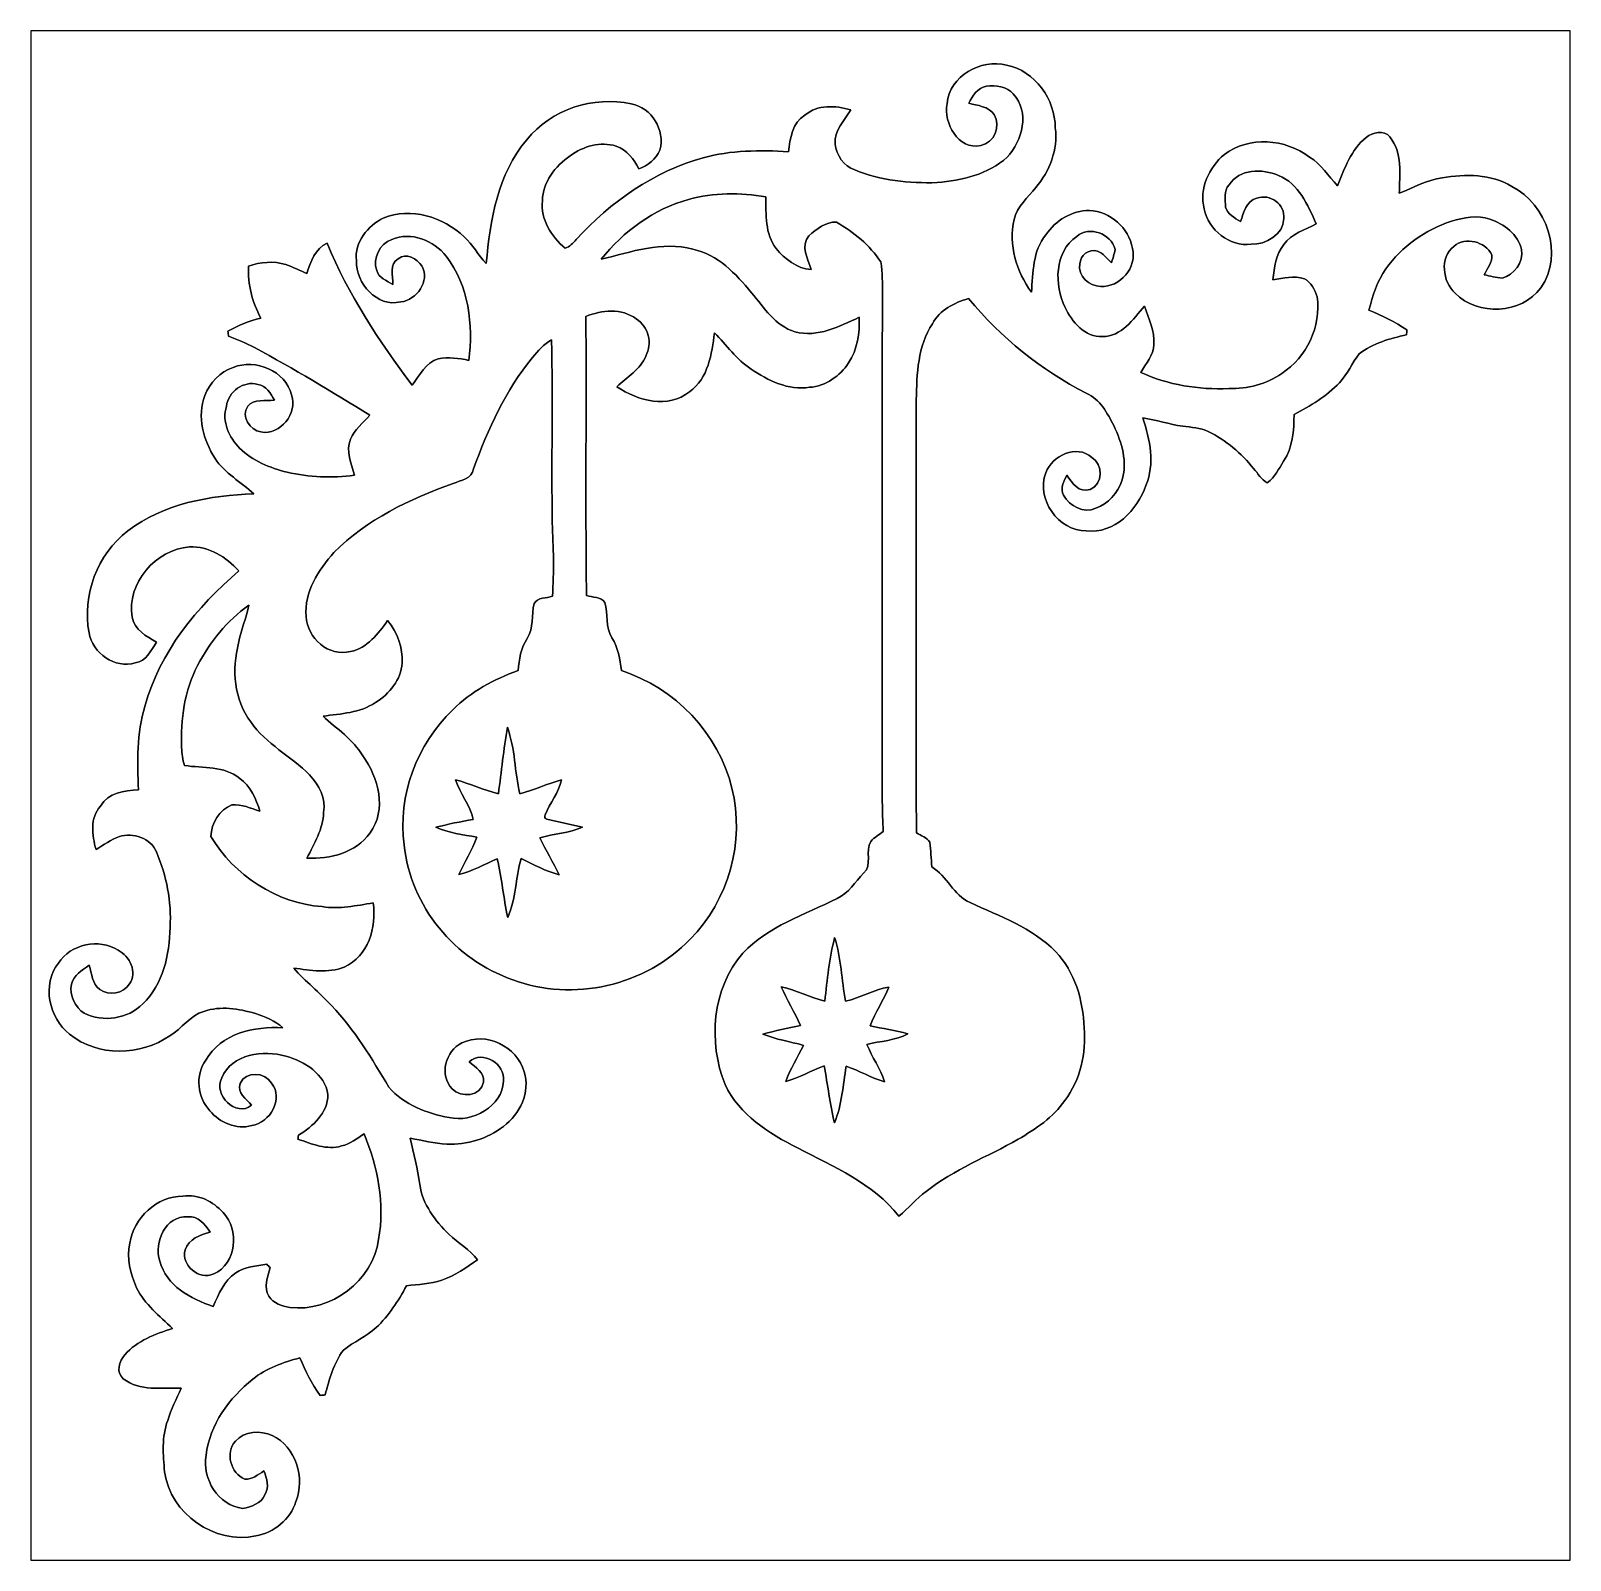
# Model space of a CAD drawing. Header units: centimetres. Extents: x -16.8 to 16.8, y -16.7 to 16.7.
import ezdxf

# ---------------------------------------------------------------- set-up
doc = ezdxf.new("R2010")
doc.units = ezdxf.units.CM
doc.header["$MEASUREMENT"] = 0
doc.layers.add('Layer 1', color=7, linetype='Continuous')

msp = doc.modelspace()

# ---------------------------------------------------------------- linework, layer by layer
at = {"layer": 'Layer 1', "color": 7}
for points, knots in [([(-16.77458, 16.66875), (-16.77458, 16.66875), (16.77458, 16.66875), (16.77458, 16.66875), (16.77458, 16.66875), (16.77458, 16.66875), (16.77458, -16.66875), (16.77458, -16.66875), (16.77458, -16.66875), (16.77458, -16.66875), (-16.77458, -16.66875), (-16.77458, -16.66875), (-16.77458, -16.66875), (-16.77458, -16.66875), (-16.77458, 16.66875), (-16.77458, 16.66875), (-16.77458, 16.66875), (-16.77458, 16.66875), (-16.77458, 16.66875), (-16.77458, 16.66875)], [0, 0, 0, 0, 0.16666667, 0.16666667, 0.16666667, 0.16666667, 0.33333333, 0.33333333, 0.33333333, 0.33333333, 0.5, 0.5, 0.5, 0.5, 0.66666667, 0.66666667, 0.66666667, 0.66666667, 1, 1, 1, 1]), ([(3.19299, 15.0816), (3.11432, 14.65545), (3.43958, 14.06666), (3.92748, 14.1672), (3.92748, 14.1672), (4.23263, 14.22188), (4.35822, 14.58736), (4.2231, 14.84277), (4.2231, 14.84277), (4.09998, 15.01916), (3.85586, 15.0428), (3.66501, 15.08831), (3.66501, 15.08831), (3.74862, 15.24811), (3.85833, 15.42591), (4.05024, 15.45872), (4.05024, 15.45872), (4.25415, 15.48977), (4.49615, 15.45555), (4.63832, 15.29186), (4.63832, 15.29186), (5.00204, 14.89922), (4.83658, 14.26916), (4.50215, 13.9125), (4.50215, 13.9125), (4.08905, 13.53538), (3.51719, 13.40873), (2.97639, 13.35864), (2.97639, 13.35864), (2.37102, 13.34629), (1.74554, 13.40132), (1.18286, 13.63909), (1.18286, 13.63909), (0.94756, 13.71812), (0.77752, 13.95483), (0.75847, 14.19931), (0.75847, 14.19931), (0.72884, 14.49705), (0.9585, 14.70872), (1.09361, 14.94649), (1.09361, 14.94649), (0.76482, 15.03997), (0.36689, 15.06608), (0.09278, 14.8276), (0.09278, 14.8276), (-0.17674, 14.66568), (-0.23072, 14.31749), (-0.26, 14.03279), (-0.26, 14.03279), (-0.88159, 14.06913), (-1.51483, 14.06772), (-2.11984, 13.90121), (-2.11984, 13.90121), (-3.19511, 13.60346), (-4.14338, 12.94024), (-4.88703, 12.11897), (-4.88703, 12.11897), (-4.959, 12.04771), (-5.02285, 11.95458), (-5.12763, 11.92989), (-5.12763, 11.92989), (-5.42572, 12.17542), (-5.67231, 12.56242), (-5.62363, 12.96352), (-5.62363, 12.96352), (-5.62187, 13.37063), (-5.34317, 13.722), (-5.02003, 13.94142), (-5.02003, 13.94142), (-4.73851, 14.15274), (-4.35822, 14.26245), (-4.01461, 14.1545), (-4.01461, 14.1545), (-3.78072, 14.07266), (-3.63326, 13.86628), (-3.52002, 13.65885), (-3.52002, 13.65885), (-3.32423, 13.73576), (-3.14784, 13.86946), (-3.06352, 14.06913), (-3.06352, 14.06913), (-2.94675, 14.49952), (-3.24309, 14.99976), (-3.68723, 15.07702), (-3.68723, 15.07702), (-4.5152, 15.25376), (-5.43172, 14.95778), (-5.96618, 14.29279), (-5.96618, 14.29279), (-6.60083, 13.54878), (-6.76204, 12.53949), (-6.84953, 11.59792), (-6.84953, 11.59792), (-7.02628, 11.77749), (-7.14058, 12.00961), (-7.33178, 12.17612), (-7.33178, 12.17612), (-7.78581, 12.61674), (-8.48924, 12.82524), (-9.09285, 12.58676), (-9.09285, 12.58676), (-9.43046, 12.41919), (-9.72749, 12.05689), (-9.67811, 11.66072), (-9.67811, 11.66072), (-9.69151, 11.16259), (-9.23361, 10.63554), (-8.71114, 10.75972), (-8.71114, 10.75972), (-8.3633, 10.79818), (-8.0712, 11.21163), (-8.249, 11.54218), (-8.249, 11.54218), (-8.36048, 11.69741), (-8.59155, 11.85086), (-8.76723, 11.69599), (-8.76723, 11.69599), (-8.97608, 11.5884), (-8.8706, 11.32452), (-8.88718, 11.13719), (-8.88718, 11.13719), (-9.01171, 11.2268), (-9.19339, 11.2776), (-9.23608, 11.44094), (-9.23608, 11.44094), (-9.32674, 11.70446), (-9.17928, 12.03466), (-8.90588, 12.11615), (-8.90588, 12.11615), (-8.4836, 12.30136), (-7.99148, 12.09957), (-7.7216, 11.7535), (-7.7216, 11.7535), (-7.22842, 11.11709), (-7.12823, 10.26125), (-7.22912, 9.48372), (-7.22912, 9.48372), (-7.44714, 9.53276), (-7.67468, 9.56063), (-7.89623, 9.519), (-7.89623, 9.519), (-8.17492, 9.43469), (-8.29698, 9.15599), (-8.46384, 8.94609), (-8.46384, 8.94609), (-9.18633, 9.90565), (-9.8612, 10.92271), (-10.31487, 12.03995), (-10.31487, 12.03995), (-10.57804, 11.92495), (-10.68141, 11.63002), (-10.75619, 11.37497), (-10.75619, 11.37497), (-10.90683, 11.44411), (-11.0557, 11.52031), (-11.21375, 11.57146), (-11.21375, 11.57146), (-11.48009, 11.65966), (-11.76973, 11.62756), (-12.03184, 11.53936), (-12.03184, 11.53936), (-12.04242, 11.14143), (-11.95599, 10.75373), (-11.75949, 10.408), (-11.75949, 10.408), (-12.01103, 10.34239), (-12.25515, 10.25137), (-12.47951, 10.11802), (-12.47951, 10.11802), (-12.47563, 10.09086), (-12.46752, 10.03688), (-12.46364, 10.00972), (-12.46364, 10.00972), (-12.26996, 9.94163), (-12.08088, 9.86014), (-11.90025, 9.76242), (-11.90025, 9.76242), (-11.04336, 9.3024), (-10.20833, 8.80251), (-9.38354, 8.2871), (-9.38354, 8.2871), (-9.53735, 8.12412), (-9.71726, 7.97489), (-9.80969, 7.76429), (-9.80969, 7.76429), (-9.91553, 7.50288), (-9.78323, 7.23688), (-9.71903, 6.98288), (-9.71903, 6.98288), (-10.20798, 6.91127), (-10.70822, 6.93949), (-11.18976, 7.04779), (-11.18976, 7.04779), (-11.56688, 7.13811), (-11.93941, 7.29686), (-12.22269, 7.56814), (-12.22269, 7.56814), (-12.45447, 7.80556), (-12.61816, 8.14987), (-12.50844, 8.48607), (-12.50844, 8.48607), (-12.47458, 8.80004), (-12.13485, 9.05475), (-11.82299, 8.95773), (-11.82299, 8.95773), (-11.64414, 8.93022), (-11.54924, 8.76194), (-11.46669, 8.62012), (-11.46669, 8.62012), (-11.66107, 8.58837), (-11.90907, 8.65928), (-12.04701, 8.48325), (-12.04701, 8.48325), (-12.20435, 8.27264), (-11.99868, 7.95902), (-11.75949, 7.92409), (-11.75949, 7.92409), (-11.32699, 7.84648), (-10.95904, 8.33014), (-11.09063, 8.73266), (-11.09063, 8.73266), (-11.22186, 9.25724), (-11.87803, 9.52853), (-12.36451, 9.33027), (-12.36451, 9.33027), (-12.6552, 9.23784), (-12.86863, 8.99266), (-12.98293, 8.71749), (-12.98293, 8.71749), (-13.15261, 8.26241), (-13.0175, 7.74277), (-12.75856, 7.34836), (-12.75856, 7.34836), (-12.54725, 7.01781), (-12.18988, 6.83754), (-11.91225, 6.57331), (-11.91225, 6.57331), (-12.86863, 6.5405), (-13.88286, 6.3687), (-14.65827, 5.76827), (-14.65827, 5.76827), (-15.32608, 5.26062), (-15.6591, 4.36527), (-15.50494, 3.54401), (-15.50494, 3.54401), (-15.42239, 3.10586), (-14.94331, 2.75731), (-14.49634, 2.89172), (-14.49634, 2.89172), (-14.25998, 2.92417), (-14.15203, 3.1623), (-14.03738, 3.34292), (-14.03738, 3.34292), (-14.25646, 3.46851), (-14.51504, 3.61456), (-14.56866, 3.88444), (-14.56866, 3.88444), (-14.68684, 4.62421), (-14.05184, 5.36504), (-13.31807, 5.41796), (-13.31807, 5.41796), (-12.89191, 5.43913), (-12.51585, 5.19747), (-12.23963, 4.8955), (-12.23963, 4.8955), (-13.15755, 4.10986), (-13.96506, 3.12773), (-14.28856, 1.94345), (-14.28856, 1.94345), (-14.46706, 1.35431), (-14.44907, 0.73237), (-14.43073, 0.12418), (-14.43073, 0.12418), (-14.73623, 0.10442), (-15.08231, 0.06491), (-15.25729, -0.22931), (-15.25729, -0.22931), (-15.488, -0.49283), (-15.43932, -0.86572), (-15.35324, -1.17651), (-15.35324, -1.17651), (-15.18814, -1.07315), (-15.02551, -0.96344), (-14.84348, -0.89182), (-14.84348, -0.89182), (-14.54714, -0.80645), (-14.15979, -0.9271), (-14.03844, -1.22978), (-14.03844, -1.22978), (-13.81654, -1.74625), (-13.70365, -2.31316), (-13.73964, -2.87584), (-13.73964, -2.87584), (-13.75022, -3.47063), (-13.88992, -4.11304), (-14.3316, -4.54201), (-14.3316, -4.54201), (-14.65898, -4.87151), (-15.19837, -4.94912), (-15.61253, -4.74733), (-15.61253, -4.74733), (-15.80868, -4.60975), (-15.93956, -4.35822), (-15.89017, -4.11586), (-15.89017, -4.11586), (-15.84149, -3.91795), (-15.65839, -3.81071), (-15.50317, -3.7017), (-15.50317, -3.7017), (-15.44496, -3.88373), (-15.43509, -4.10457), (-15.27246, -4.23122), (-15.27246, -4.23122), (-15.07173, -4.37268), (-14.75352, -4.32259), (-14.6244, -4.10633), (-14.6244, -4.10633), (-14.44166, -3.85763), (-14.61558, -3.49744), (-14.87276, -3.37432), (-14.87276, -3.37432), (-15.28798, -3.10197), (-15.90287, -3.23638), (-16.17098, -3.65372), (-16.17098, -3.65372), (-16.53858, -4.12115), (-16.38159, -4.84787), (-15.92862, -5.20418), (-15.92862, -5.20418), (-15.3162, -5.70018), (-14.38028, -5.67514), (-13.74211, -5.23628), (-13.74211, -5.23628), (-13.47964, -5.08071), (-13.30537, -4.79637), (-13.00374, -4.70535), (-13.00374, -4.70535), (-12.63791, -4.57976), (-12.24209, -4.64644), (-11.88085, -4.75227), (-11.88085, -4.75227), (-11.66848, -4.82706), (-11.44799, -4.90643), (-11.28183, -5.06377), (-11.28183, -5.06377), (-11.90519, -5.02391), (-12.62768, -5.18689), (-12.96282, -5.76897), (-12.96282, -5.76897), (-13.19671, -6.09882), (-13.14591, -6.58319), (-12.87074, -6.87317), (-12.87074, -6.87317), (-12.64991, -7.13176), (-12.29854, -7.28909), (-11.9567, -7.19631), (-11.9567, -7.19631), (-11.56088, -7.13387), (-11.25714, -6.60929), (-11.5256, -6.26886), (-11.5256, -6.26886), (-11.66954, -6.02615), (-12.09146, -6.00216), (-12.21034, -6.27486), (-12.21034, -6.27486), (-12.29007, -6.48935), (-12.07382, -6.61282), (-11.96128, -6.75322), (-11.96128, -6.75322), (-12.30559, -7.02522), (-12.80231, -6.5211), (-12.61392, -6.15456), (-12.61392, -6.15456), (-12.38638, -5.62681), (-11.71046, -5.54673), (-11.21586, -5.68007), (-11.21586, -5.68007), (-10.81229, -5.79543), (-10.36073, -6.06884), (-10.29864, -6.52004), (-10.29864, -6.52004), (-10.29829, -6.91833), (-10.62919, -7.21501), (-10.94317, -7.40551), (-10.94317, -7.40551), (-10.94564, -7.42703), (-10.95058, -7.46936), (-10.95304, -7.49088), (-10.95304, -7.49088), (-10.64895, -7.59389), (-10.32616, -7.73642), (-9.99984, -7.6394), (-9.99984, -7.6394), (-9.81287, -7.60201), (-9.66999, -7.47042), (-9.51054, -7.37658), (-9.51054, -7.37658), (-9.21526, -8.10331), (-9.05122, -8.89635), (-9.19586, -9.67916), (-9.19586, -9.67916), (-9.31863, -10.57557), (-10.23197, -11.26949), (-11.12696, -11.15977), (-11.12696, -11.15977), (-11.29841, -11.13226), (-11.49244, -11.07369), (-11.58558, -10.91424), (-11.58558, -10.91424), (-11.70975, -10.72444), (-11.61027, -10.48985), (-11.56123, -10.29088), (-11.56123, -10.29088), (-11.58487, -10.26583), (-11.60886, -10.24114), (-11.63285, -10.21644), (-11.63285, -10.21644), (-11.86392, -10.2556), (-12.10839, -10.27324), (-12.30948, -10.408), (-12.30948, -10.408), (-12.56594, -10.57451), (-12.67848, -10.87191), (-12.79913, -11.13896), (-12.79913, -11.13896), (-13.28914, -10.96786), (-13.82324, -10.69093), (-13.96153, -10.1473), (-13.96153, -10.1473), (-14.10053, -9.74125), (-13.84018, -9.14188), (-13.3537, -9.18739), (-13.3537, -9.18739), (-13.12757, -9.15247), (-12.97693, -9.35249), (-12.86475, -9.51653), (-12.86475, -9.51653), (-13.08664, -9.5758), (-13.32618, -9.66787), (-13.41226, -9.90635), (-13.41226, -9.90635), (-13.49798, -10.25031), (-13.10887, -10.57028), (-12.78678, -10.42705), (-12.78678, -10.42705), (-12.2869, -10.20692), (-12.22058, -9.46291), (-12.58464, -9.09144), (-12.58464, -9.09144), (-12.8016, -8.84731), (-13.1251, -8.68221), (-13.45777, -8.73478), (-13.45777, -8.73478), (-14.02151, -8.72984), (-14.53621, -9.20715), (-14.61699, -9.75783), (-14.61699, -9.75783), (-14.69108, -10.08521), (-14.60782, -10.43058), (-14.46812, -10.72938), (-14.46812, -10.72938), (-14.29244, -11.09133), (-13.97071, -11.34674), (-13.6839, -11.61732), (-13.6839, -11.61732), (-14.06208, -11.73445), (-14.4586, -11.88367), (-14.72353, -12.19271), (-14.72353, -12.19271), (-14.85618, -12.3257), (-14.91862, -12.57512), (-14.75846, -12.71235), (-14.75846, -12.71235), (-14.40356, -12.99633), (-13.91708, -12.90391), (-13.49657, -12.91872), (-13.49657, -12.91872), (-13.59641, -13.15297), (-13.71812, -13.37804), (-13.79149, -13.62357), (-13.79149, -13.62357), (-13.92273, -13.98094), (-13.89486, -14.37076), (-13.85817, -14.74258), (-13.85817, -14.74258), (-13.74069, -15.65063), (-12.76526, -16.33926), (-11.87027, -16.13888), (-11.87027, -16.13888), (-11.47445, -16.06762), (-11.11462, -15.78116), (-10.99855, -15.38993), (-10.99855, -15.38993), (-10.78477, -14.87205), (-10.99996, -14.20142), (-11.51149, -13.94742), (-11.51149, -13.94742), (-11.76831, -13.83771), (-12.12144, -13.85252), (-12.31547, -14.07231), (-12.31547, -14.07231), (-12.54231, -14.32066), (-12.41848, -14.77786), (-12.11333, -14.90098), (-12.11333, -14.90098), (-11.94647, -14.9158), (-11.82123, -14.80397), (-11.69247, -14.72106), (-11.69247, -14.72106), (-11.63249, -14.88757), (-11.57111, -15.07631), (-11.67412, -15.24388), (-11.67412, -15.24388), (-11.75279, -15.43226), (-11.96869, -15.50458), (-12.15319, -15.53845), (-12.15319, -15.53845), (-12.69259, -15.47601), (-13.04502, -14.89463), (-12.95612, -14.38063), (-12.95612, -14.38063), (-12.87357, -13.71318), (-12.45094, -13.13251), (-11.93694, -12.72152), (-11.93694, -12.72152), (-11.64202, -12.47493), (-11.27301, -12.3631), (-10.91142, -12.25656), (-10.91142, -12.25656), (-10.78265, -12.53984), (-10.65742, -12.82735), (-10.46586, -13.07571), (-10.46586, -13.07571), (-10.43869, -13.07324), (-10.38472, -13.06865), (-10.35791, -13.06618), (-10.35791, -13.06618), (-10.27148, -12.72434), (-10.17341, -12.37544), (-9.96174, -12.08722), (-9.96174, -12.08722), (-9.73773, -11.9066), (-9.46326, -11.79583), (-9.25019, -11.59933), (-9.25019, -11.59933), (-8.97326, -11.33898), (-8.76582, -11.01725), (-8.58696, -10.68493), (-8.58696, -10.68493), (-8.32908, -10.65565), (-8.06168, -10.65213), (-7.81544, -10.56111), (-7.81544, -10.56111), (-7.52793, -10.46974), (-7.28416, -10.28524), (-7.03721, -10.11873), (-7.03721, -10.11873), (-7.20937, -9.89683), (-7.46372, -9.76136), (-7.66057, -9.56522), (-7.66057, -9.56522), (-7.96114, -9.26853), (-8.23701, -8.90905), (-8.29874, -8.47972), (-8.29874, -8.47972), (-8.34214, -8.13788), (-8.42539, -7.8038), (-8.50759, -7.47007), (-8.50759, -7.47007), (-8.24159, -7.51311), (-7.97948, -7.59248), (-7.70784, -7.59777), (-7.70784, -7.59777), (-7.26863, -7.62247), (-6.82202, -7.48136), (-6.47488, -7.21184), (-6.47488, -7.21184), (-6.11152, -6.94902), (-5.88716, -6.46642), (-6.02121, -6.02121), (-6.02121, -6.02121), (-6.1782, -5.47405), (-6.85447, -5.13362), (-7.37764, -5.39468), (-7.37764, -5.39468), (-7.73324, -5.56084), (-7.88458, -6.10411), (-7.59107, -6.39198), (-7.59107, -6.39198), (-7.40022, -6.60365), (-6.9596, -6.55532), (-6.90739, -6.25016), (-6.90739, -6.25016), (-6.87811, -6.0385), (-7.09048, -5.92737), (-7.22066, -5.8039), (-7.22066, -5.8039), (-6.93103, -5.54108), (-6.42655, -5.85329), (-6.47347, -6.22653), (-6.47347, -6.22653), (-6.49711, -6.78039), (-7.14975, -7.13881), (-7.65704, -7.01851), (-7.65704, -7.01851), (-8.14282, -6.93879), (-8.63776, -6.73488), (-8.96902, -6.36023), (-8.96902, -6.36023), (-9.34367, -5.73793), (-9.71338, -5.10258), (-10.22244, -4.578), (-10.22244, -4.578), (-10.48561, -4.29542), (-10.78512, -4.05024), (-11.04406, -3.76414), (-11.04406, -3.76414), (-10.68141, -3.80859), (-10.29264, -3.88161), (-9.94445, -3.7398), (-9.94445, -3.7398), (-9.42199, -3.50696), (-9.23114, -2.87161), (-9.31263, -2.34103), (-9.31263, -2.34103), (-9.67952, -2.39995), (-10.05205, -2.48144), (-10.42494, -2.42252), (-10.42494, -2.42252), (-11.42048, -2.35232), (-12.34193, -1.74061), (-12.85169, -0.89288), (-12.85169, -0.89288), (-12.83688, -0.60748), (-12.66649, -0.3048), (-12.38956, -0.20461), (-12.38956, -0.20461), (-12.17648, -0.18133), (-11.98069, -0.28187), (-11.78313, -0.3429), (-11.78313, -0.3429), (-11.86498, -0.07408), (-11.97998, 0.2092), (-12.22234, 0.37147), (-12.22234, 0.37147), (-12.55607, 0.65617), (-13.02103, 0.58773), (-13.42214, 0.65546), (-13.42214, 0.65546), (-13.47576, 0.77752), (-13.47611, 0.91511), (-13.49093, 1.04493), (-13.49093, 1.04493), (-13.51104, 1.657), (-13.42602, 2.28706), (-13.14062, 2.83598), (-13.14062, 2.83598), (-12.86581, 3.34398), (-12.49927, 3.81741), (-12.02126, 4.14867), (-12.02126, 4.14867), (-12.08123, 3.86856), (-12.19729, 3.60362), (-12.24809, 3.3207), (-12.24809, 3.3207), (-12.39449, 2.74779), (-12.34652, 2.08633), (-11.97998, 1.60267), (-11.97998, 1.60267), (-11.65366, 1.11619), (-11.09804, 0.8636), (-10.69869, 0.44873), (-10.69869, 0.44873), (-10.49549, 0.23072), (-10.33674, -0.06174), (-10.39213, -0.37006), (-10.39213, -0.37006), (-10.40201, -0.73484), (-10.60415, -1.0474), (-10.75514, -1.36666), (-10.75514, -1.36666), (-10.24784, -1.39206), (-9.69222, -1.24636), (-9.38001, -0.81703), (-9.38001, -0.81703), (-9.0103, -0.31256), (-9.19762, 0.39511), (-9.53982, 0.86642), (-9.53982, 0.86642), (-9.75184, 1.22449), (-10.10779, 1.45133), (-10.40518, 1.72932), (-10.40518, 1.72932), (-10.01571, 1.78223), (-9.59697, 1.79987), (-9.26006, 2.02671), (-9.26006, 2.02671), (-8.9602, 2.21509), (-8.70303, 2.52236), (-8.68045, 2.8889), (-8.68045, 2.8889), (-8.66634, 3.22051), (-8.78381, 3.55741), (-8.9976, 3.81106), (-8.9976, 3.81106), (-9.20433, 3.52637), (-9.43822, 3.21592), (-9.80475, 3.13866), (-9.80475, 3.13866), (-10.28136, 3.01131), (-10.74773, 3.43076), (-10.77524, 3.90137), (-10.77524, 3.90137), (-10.81758, 4.43865), (-10.5089, 4.91455), (-10.16776, 5.29978), (-10.16776, 5.29978), (-9.45021, 6.01557), (-8.51923, 6.46677), (-7.57238, 6.79803), (-7.57238, 6.79803), (-7.40833, 6.87634), (-7.15892, 6.89575), (-7.12717, 7.12047), (-7.12717, 7.12047), (-6.81214, 7.98195), (-6.42938, 8.83144), (-5.842, 9.54546), (-5.842, 9.54546), (-5.71923, 9.68904), (-5.59788, 9.84391), (-5.42608, 9.93105), (-5.42608, 9.93105), (-5.39609, 8.60213), (-5.43137, 7.27251), (-5.40914, 5.9436), (-5.40914, 5.9436), (-5.38727, 5.41055), (-5.36681, 4.87609), (-5.40703, 4.34269), (-5.40703, 4.34269), (-5.52909, 4.29648), (-5.7337, 4.32576), (-5.80108, 4.18183), (-5.80108, 4.18183), (-5.87551, 3.93488), (-5.80884, 3.64702), (-5.95595, 3.42194), (-5.95595, 3.42194), (-6.09565, 3.21345), (-6.13622, 2.96827), (-6.15033, 2.72203), (-6.15033, 2.72203), (-6.67879, 2.53894), (-7.18361, 2.26589), (-7.57908, 1.86443), (-7.57908, 1.86443), (-8.35978, 1.11866), (-8.78628, -0.00141), (-8.63388, -1.07809), (-8.63388, -1.07809), (-8.50935, -2.40736), (-7.52757, -3.58916), (-6.27239, -4.01496), (-6.27239, -4.01496), (-4.959, -4.51273), (-3.37644, -4.14549), (-2.40594, -3.13267), (-2.40594, -3.13267), (-1.56916, -2.28529), (-1.20297, -0.99801), (-1.49578, 0.15981), (-1.49578, 0.15981), (-1.78082, 1.35749), (-2.73685, 2.34738), (-3.90349, 2.72203), (-3.90349, 2.72203), (-3.92889, 2.97251), (-3.97757, 3.22298), (-4.11021, 3.44029), (-4.11021, 3.44029), (-4.26085, 3.66748), (-4.17936, 3.95852), (-4.26473, 4.20476), (-4.26473, 4.20476), (-4.34904, 4.33493), (-4.53778, 4.31588), (-4.66478, 4.35681), (-4.66478, 4.35681), (-4.68877, 6.38492), (-4.66408, 8.4134), (-4.67748, 10.44152), (-4.67748, 10.44152), (-4.3307, 10.58228), (-3.89396, 10.62849), (-3.58069, 10.38931), (-3.58069, 10.38931), (-3.31823, 10.22526), (-3.21874, 9.85026), (-3.37114, 9.57897), (-3.37114, 9.57897), (-3.49179, 9.28476), (-3.78107, 9.12283), (-4.0005, 8.91046), (-4.0005, 8.91046), (-3.54789, 8.59825), (-2.8829, 8.42116), (-2.41688, 8.80216), (-2.41688, 8.80216), (-2.00766, 9.09708), (-1.93181, 9.62519), (-1.87572, 10.08803), (-1.87572, 10.08803), (-1.61255, 9.82027), (-1.39771, 9.50172), (-1.07668, 9.29499), (-1.07668, 9.29499), (-0.70697, 9.04346), (-0.2607, 8.82615), (0.19932, 8.89741), (0.19932, 8.89741), (0.54927, 8.91963), (0.85831, 9.14259), (1.0481, 9.42869), (1.0481, 9.42869), (1.2386, 9.72185), (1.29258, 10.08027), (1.27952, 10.42388), (1.27952, 10.42388), (0.84279, 10.22597), (0.37571, 9.97267), (-0.121, 10.10779), (-0.121, 10.10779), (-0.54928, 10.23761), (-0.8001, 10.63413), (-1.06998, 10.9601), (-1.06998, 10.9601), (-1.40547, 11.37003), (-1.80481, 11.79512), (-2.34562, 11.90554), (-2.34562, 11.90554), (-3.01484, 12.09322), (-3.69605, 11.84557), (-4.34411, 11.68964), (-4.34411, 11.68964), (-3.85833, 12.29713), (-3.19758, 12.78502), (-2.44122, 12.99034), (-2.44122, 12.99034), (-1.89371, 13.15156), (-1.31092, 13.13709), (-0.75212, 13.04996), (-0.75212, 13.04996), (-0.75248, 12.66684), (-0.77541, 12.24068), (-0.53093, 11.92036), (-0.53093, 11.92036), (-0.33902, 11.69599), (-0.07655, 11.48186), (0.23177, 11.46634), (0.23177, 11.46634), (0.15981, 11.69599), (-0.0067, 11.98386), (0.18239, 12.20011), (0.18239, 12.20011), (0.3489, 12.34158), (0.5521, 12.51056), (0.78564, 12.49751), (0.78564, 12.49751), (1.15958, 12.28019), (1.51201, 11.99762), (1.74766, 11.62967), (1.74766, 11.62967), (1.79776, 11.39825), (1.778, 11.15483), (1.78576, 10.91847), (1.78576, 10.91847), (1.77553, 7.44961), (1.78541, 3.98039), (1.78047, 0.51153), (1.78047, 0.51153), (1.77906, 0.08043), (1.78047, -0.35137), (1.80375, -0.78246), (1.80375, -0.78246), (1.71238, -0.85443), (1.60902, -0.91405), (1.53106, -1.00154), (1.53106, -1.00154), (1.40088, -1.21144), (1.5748, -1.51624), (1.37654, -1.69228), (1.37654, -1.69228), (1.1878, -1.88136), (1.05339, -2.13642), (0.79551, -2.2419), (0.79551, -2.2419), (0.09525, -2.60491), (-0.70238, -2.84515), (-1.25624, -3.43606), (-1.25624, -3.43606), (-1.92723, -4.2097), (-2.01859, -5.37245), (-1.64394, -6.30096), (-1.64394, -6.30096), (-1.32856, -6.95678), (-0.69568, -7.37129), (-0.06244, -7.68068), (-0.06244, -7.68068), (0.72143, -8.09343), (1.5815, -8.45291), (2.14489, -9.16799), (2.14489, -9.16799), (2.35126, -8.99866), (2.52024, -8.78769), (2.73932, -8.63283), (2.73932, -8.63283), (3.34504, -8.14987), (4.07564, -7.87435), (4.7438, -7.49441), (4.7438, -7.49441), (5.12163, -7.26722), (5.51074, -7.01922), (5.76192, -6.64598), (5.76192, -6.64598), (6.102, -6.19972), (6.22476, -5.61552), (6.18349, -5.06307), (6.18349, -5.06307), (6.15597, -4.46476), (5.98558, -3.8421), (5.55731, -3.4036), (5.55731, -3.4036), (5.04825, -2.87973), (4.34446, -2.63807), (3.69888, -2.33327), (3.69888, -2.33327), (3.32881, -2.18017), (3.19899, -1.75507), (2.85962, -1.5554), (2.85962, -1.5554), (2.85044, -1.37619), (2.83669, -1.19803), (2.81869, -1.02023), (2.81869, -1.02023), (2.75555, -0.91299), (2.6289, -0.87207), (2.52554, -0.81562), (2.52554, -0.81562), (2.51813, 2.33151), (2.52412, 5.47864), (2.52236, 8.62577), (2.52236, 8.62577), (2.53647, 9.18774), (2.55164, 9.79805), (2.87479, 10.28312), (2.87479, 10.28312), (3.03318, 10.58228), (3.35245, 10.74208), (3.66466, 10.83239), (3.66466, 10.83239), (4.36562, 9.97691), (5.24686, 9.27664), (6.22723, 8.76688), (6.22723, 8.76688), (6.52956, 8.64164), (6.6869, 8.3372), (6.82696, 8.06168), (6.82696, 8.06168), (7.00722, 7.69479), (7.12964, 7.26334), (7.00476, 6.86012), (7.00476, 6.86012), (6.91127, 6.59306), (6.70807, 6.35917), (6.43784, 6.26286), (6.43784, 6.26286), (6.17608, 6.13833), (5.86317, 6.3059), (5.73193, 6.54403), (5.73193, 6.54403), (5.65115, 6.68549), (5.73828, 6.85271), (5.80425, 6.98359), (5.80425, 6.98359), (5.91785, 6.81496), (6.06601, 6.5853), (6.31014, 6.67032), (6.31014, 6.67032), (6.60294, 6.78956), (6.59447, 7.21325), (6.34647, 7.37023), (6.34647, 7.37023), (6.0138, 7.66445), (5.48993, 7.40551), (5.3467, 7.03545), (5.3467, 7.03545), (5.12163, 6.46501), (5.61975, 5.76509), (6.22759, 5.77003), (6.22759, 5.77003), (6.84142, 5.69278), (7.34131, 6.22194), (7.52757, 6.75781), (7.52757, 6.75781), (7.7283, 7.23053), (7.61647, 7.75899), (7.46266, 8.22854), (7.46266, 8.22854), (7.75511, 8.18903), (8.03487, 8.08461), (8.32944, 8.05392), (8.32944, 8.05392), (8.51394, 8.01899), (8.71291, 8.01899), (8.88612, 7.93574), (8.88612, 7.93574), (9.26782, 7.73853), (9.61178, 7.46619), (9.87496, 7.12576), (9.87496, 7.12576), (9.97479, 7.02698), (10.03829, 6.87634), (10.17376, 6.81884), (10.17376, 6.81884), (10.34133, 6.92891), (10.4207, 7.1247), (10.52865, 7.28592), (10.52865, 7.28592), (10.72938, 7.58402), (10.75655, 7.95655), (10.75549, 8.30509), (10.75549, 8.30509), (11.11356, 8.49101), (11.4681, 8.70056), (11.74503, 8.9983), (11.74503, 8.9983), (11.91895, 9.18704), (12.02478, 9.42481), (12.17577, 9.63013), (12.17577, 9.63013), (12.47352, 9.85943), (12.84534, 9.96315), (13.208, 10.04076), (13.208, 10.04076), (13.21012, 10.06757), (13.214, 10.12155), (13.21611, 10.14836), (13.21611, 10.14836), (12.95612, 10.31981), (12.67883, 10.46409), (12.38814, 10.57628), (12.38814, 10.57628), (12.47316, 10.89096), (12.56347, 11.21269), (12.75715, 11.48045), (12.75715, 11.48045), (13.10499, 11.96869), (13.62075, 12.32923), (14.18625, 12.52079), (14.18625, 12.52079), (14.45577, 12.59205), (14.75352, 12.66754), (15.0241, 12.55924), (15.0241, 12.55924), (15.33172, 12.45976), (15.64217, 12.23327), (15.71096, 11.90131), (15.71096, 11.90131), (15.76811, 11.61768), (15.54797, 11.35415), (15.28833, 11.27654), (15.28833, 11.27654), (15.1578, 11.29347), (15.02869, 11.31852), (14.90169, 11.35133), (14.90169, 11.35133), (14.96695, 11.49103), (15.08795, 11.61768), (15.06537, 11.78489), (15.06537, 11.78489), (14.92532, 12.07417), (14.48929, 12.18777), (14.24129, 11.96975), (14.24129, 11.96975), (13.92414, 11.71998), (13.99258, 11.2074), (14.26457, 10.94811), (14.26457, 10.94811), (14.76728, 10.44787), (15.70355, 10.49232), (16.1357, 11.06417), (16.1357, 11.06417), (16.64652, 11.79689), (16.26411, 12.88627), (15.50176, 13.2775), (15.50176, 13.2775), (15.04915, 13.54984), (14.48858, 13.5509), (13.98305, 13.46553), (13.98305, 13.46553), (13.65215, 13.40944), (13.35511, 13.25351), (13.04854, 13.12651), (13.04854, 13.12651), (13.05736, 13.53996), (13.12298, 14.01269), (12.84182, 14.3577), (12.84182, 14.3577), (12.71693, 14.51681), (12.46787, 14.45225), (12.32606, 14.34536), (12.32606, 14.34536), (12.00115, 14.07971), (11.85827, 13.66696), (11.70305, 13.29161), (11.70305, 13.29161), (11.50302, 13.50327), (11.34498, 13.75798), (11.0938, 13.91638), (11.0938, 13.91638), (10.56957, 14.30902), (9.773, 14.38487), (9.23784, 13.97388), (9.23784, 13.97388), (8.90693, 13.69025), (8.67551, 13.22599), (8.80039, 12.78643), (8.80039, 12.78643), (8.88859, 12.32817), (9.35426, 11.95811), (9.82416, 12.01491), (9.82416, 12.01491), (10.14412, 12.00644), (10.52971, 12.22269), (10.53289, 12.57476), (10.53289, 12.57476), (10.56675, 12.88062), (10.23126, 13.12968), (9.94586, 13.01821), (9.94586, 13.01821), (9.71444, 12.96458), (9.6587, 12.69894), (9.5885, 12.51021), (9.5885, 12.51021), (9.45903, 12.58676), (9.30875, 12.6746), (9.26324, 12.82665), (9.26324, 12.82665), (9.26253, 12.98469), (9.21949, 13.18013), (9.33979, 13.30925), (9.33979, 13.30925), (9.56169, 13.66414), (10.06969, 13.66379), (10.41541, 13.51774), (10.41541, 13.51774), (10.86732, 13.33853), (11.05217, 12.86969), (11.24056, 12.46011), (11.24056, 12.46011), (10.99573, 12.32782), (10.69904, 12.25197), (10.53324, 12.00926), (10.53324, 12.00926), (10.35191, 11.79654), (10.32827, 11.50549), (10.29582, 11.2395), (10.29582, 11.2395), (10.51948, 11.26843), (10.75831, 11.34286), (10.98091, 11.26419), (10.98091, 11.26419), (11.12202, 11.18411), (11.21551, 11.02642), (11.26031, 10.87226), (11.26031, 10.87226), (11.35239, 10.22879), (11.03418, 9.55005), (10.48738, 9.2015), (10.48738, 9.2015), (10.15647, 8.95738), (9.73702, 8.86319), (9.33132, 8.86813), (9.33132, 8.86813), (8.67727, 8.84414), (8.01088, 8.94644), (7.41468, 9.22302), (7.41468, 9.22302), (7.53322, 9.41352), (7.68667, 9.5952), (7.70361, 9.82909), (7.70361, 9.82909), (7.71878, 10.1219), (7.59495, 10.3953), (7.49441, 10.66306), (7.49441, 10.66306), (7.24606, 10.38472), (6.99452, 9.99631), (6.57931, 10.00513), (6.57931, 10.00513), (6.19689, 9.97973), (5.91397, 10.32298), (5.76862, 10.63625), (5.76862, 10.63625), (5.52662, 11.13155), (5.52909, 11.83852), (6.01874, 12.18565), (6.01874, 12.18565), (6.29955, 12.42201), (6.76451, 12.25162), (6.85553, 11.90449), (6.85553, 11.90449), (6.83613, 11.80465), (6.81108, 11.70658), (6.7758, 11.61133), (6.7758, 11.61133), (6.68055, 11.70305), (6.59906, 11.82229), (6.46924, 11.86674), (6.46924, 11.86674), (6.28262, 11.92777), (6.09741, 11.76972), (6.08753, 11.5891), (6.08753, 11.5891), (6.03638, 11.3217), (6.29038, 11.0931), (6.54262, 11.09733), (6.54262, 11.09733), (6.96524, 11.0677), (7.34342, 11.51502), (7.23406, 11.92671), (7.23406, 11.92671), (7.15574, 12.37368), (6.74934, 12.72857), (6.29744, 12.75115), (6.29744, 12.75115), (5.91538, 12.75115), (5.55872, 12.53384), (5.34846, 12.22093), (5.34846, 12.22093), (5.05742, 11.87485), (5.07153, 11.39507), (5.03132, 10.97068), (5.03132, 10.97068), (4.70429, 11.42047), (4.53108, 12.00362), (4.6549, 12.55501), (4.6549, 12.55501), (4.71593, 12.83935), (4.95476, 13.03373), (5.12798, 13.25174), (5.12798, 13.25174), (5.4296, 13.60664), (5.61375, 14.08183), (5.55272, 14.55138), (5.55272, 14.55138), (5.54743, 15.17227), (5.1181, 15.79492), (4.49298, 15.92086), (4.49298, 15.92086), (3.93171, 16.06832), (3.25155, 15.68379), (3.19299, 15.0816)], [0, 0, 0, 0, 0.00315457, 0.00315457, 0.00315457, 0.00315457, 0.00630915, 0.00630915, 0.00630915, 0.00630915, 0.00946372, 0.00946372, 0.00946372, 0.00946372, 0.0126183, 0.0126183, 0.0126183, 0.0126183, 0.01577287, 0.01577287, 0.01577287, 0.01577287, 0.01892744, 0.01892744, 0.01892744, 0.01892744, 0.02208202, 0.02208202, 0.02208202, 0.02208202, 0.02523659, 0.02523659, 0.02523659, 0.02523659, 0.02839117, 0.02839117, 0.02839117, 0.02839117, 0.03154574, 0.03154574, 0.03154574, 0.03154574, 0.03470032, 0.03470032, 0.03470032, 0.03470032, 0.03785489, 0.03785489, 0.03785489, 0.03785489, 0.04100946, 0.04100946, 0.04100946, 0.04100946, 0.04416404, 0.04416404, 0.04416404, 0.04416404, 0.04731861, 0.04731861, 0.04731861, 0.04731861, 0.05047319, 0.05047319, 0.05047319, 0.05047319, 0.05362776, 0.05362776, 0.05362776, 0.05362776, 0.05678233, 0.05678233, 0.05678233, 0.05678233, 0.05993691, 0.05993691, 0.05993691, 0.05993691, 0.06309148, 0.06309148, 0.06309148, 0.06309148, 0.06624606, 0.06624606, 0.06624606, 0.06624606, 0.06940063, 0.06940063, 0.06940063, 0.06940063, 0.07255521, 0.07255521, 0.07255521, 0.07255521, 0.07570978, 0.07570978, 0.07570978, 0.07570978, 0.07886435, 0.07886435, 0.07886435, 0.07886435, 0.08201893, 0.08201893, 0.08201893, 0.08201893, 0.0851735, 0.0851735, 0.0851735, 0.0851735, 0.08832808, 0.08832808, 0.08832808, 0.08832808, 0.09148265, 0.09148265, 0.09148265, 0.09148265, 0.09463722, 0.09463722, 0.09463722, 0.09463722, 0.0977918, 0.0977918, 0.0977918, 0.0977918, 0.10094637, 0.10094637, 0.10094637, 0.10094637, 0.10410095, 0.10410095, 0.10410095, 0.10410095, 0.10725552, 0.10725552, 0.10725552, 0.10725552, 0.11041009, 0.11041009, 0.11041009, 0.11041009, 0.11356467, 0.11356467, 0.11356467, 0.11356467, 0.11671924, 0.11671924, 0.11671924, 0.11671924, 0.11987382, 0.11987382, 0.11987382, 0.11987382, 0.12302839, 0.12302839, 0.12302839, 0.12302839, 0.12618297, 0.12618297, 0.12618297, 0.12618297, 0.12933754, 0.12933754, 0.12933754, 0.12933754, 0.13249211, 0.13249211, 0.13249211, 0.13249211, 0.13564669, 0.13564669, 0.13564669, 0.13564669, 0.13880126, 0.13880126, 0.13880126, 0.13880126, 0.14195584, 0.14195584, 0.14195584, 0.14195584, 0.14511041, 0.14511041, 0.14511041, 0.14511041, 0.14826498, 0.14826498, 0.14826498, 0.14826498, 0.15141956, 0.15141956, 0.15141956, 0.15141956, 0.15457413, 0.15457413, 0.15457413, 0.15457413, 0.15772871, 0.15772871, 0.15772871, 0.15772871, 0.16088328, 0.16088328, 0.16088328, 0.16088328, 0.16403785, 0.16403785, 0.16403785, 0.16403785, 0.16719243, 0.16719243, 0.16719243, 0.16719243, 0.170347, 0.170347, 0.170347, 0.170347, 0.17350158, 0.17350158, 0.17350158, 0.17350158, 0.17665615, 0.17665615, 0.17665615, 0.17665615, 0.17981073, 0.17981073, 0.17981073, 0.17981073, 0.1829653, 0.1829653, 0.1829653, 0.1829653, 0.18611987, 0.18611987, 0.18611987, 0.18611987, 0.18927445, 0.18927445, 0.18927445, 0.18927445, 0.19242902, 0.19242902, 0.19242902, 0.19242902, 0.1955836, 0.1955836, 0.1955836, 0.1955836, 0.19873817, 0.19873817, 0.19873817, 0.19873817, 0.20189274, 0.20189274, 0.20189274, 0.20189274, 0.20504732, 0.20504732, 0.20504732, 0.20504732, 0.20820189, 0.20820189, 0.20820189, 0.20820189, 0.21135647, 0.21135647, 0.21135647, 0.21135647, 0.21451104, 0.21451104, 0.21451104, 0.21451104, 0.21766562, 0.21766562, 0.21766562, 0.21766562, 0.22082019, 0.22082019, 0.22082019, 0.22082019, 0.22397476, 0.22397476, 0.22397476, 0.22397476, 0.22712934, 0.22712934, 0.22712934, 0.22712934, 0.23028391, 0.23028391, 0.23028391, 0.23028391, 0.23343849, 0.23343849, 0.23343849, 0.23343849, 0.23659306, 0.23659306, 0.23659306, 0.23659306, 0.23974763, 0.23974763, 0.23974763, 0.23974763, 0.24290221, 0.24290221, 0.24290221, 0.24290221, 0.24605678, 0.24605678, 0.24605678, 0.24605678, 0.24921136, 0.24921136, 0.24921136, 0.24921136, 0.25236593, 0.25236593, 0.25236593, 0.25236593, 0.2555205, 0.2555205, 0.2555205, 0.2555205, 0.25867508, 0.25867508, 0.25867508, 0.25867508, 0.26182965, 0.26182965, 0.26182965, 0.26182965, 0.26498423, 0.26498423, 0.26498423, 0.26498423, 0.2681388, 0.2681388, 0.2681388, 0.2681388, 0.27129338, 0.27129338, 0.27129338, 0.27129338, 0.27444795, 0.27444795, 0.27444795, 0.27444795, 0.27760252, 0.27760252, 0.27760252, 0.27760252, 0.2807571, 0.2807571, 0.2807571, 0.2807571, 0.28391167, 0.28391167, 0.28391167, 0.28391167, 0.28706625, 0.28706625, 0.28706625, 0.28706625, 0.29022082, 0.29022082, 0.29022082, 0.29022082, 0.29337539, 0.29337539, 0.29337539, 0.29337539, 0.29652997, 0.29652997, 0.29652997, 0.29652997, 0.29968454, 0.29968454, 0.29968454, 0.29968454, 0.30283912, 0.30283912, 0.30283912, 0.30283912, 0.30599369, 0.30599369, 0.30599369, 0.30599369, 0.30914826, 0.30914826, 0.30914826, 0.30914826, 0.31230284, 0.31230284, 0.31230284, 0.31230284, 0.31545741, 0.31545741, 0.31545741, 0.31545741, 0.31861199, 0.31861199, 0.31861199, 0.31861199, 0.32176656, 0.32176656, 0.32176656, 0.32176656, 0.32492114, 0.32492114, 0.32492114, 0.32492114, 0.32807571, 0.32807571, 0.32807571, 0.32807571, 0.33123028, 0.33123028, 0.33123028, 0.33123028, 0.33438486, 0.33438486, 0.33438486, 0.33438486, 0.33753943, 0.33753943, 0.33753943, 0.33753943, 0.34069401, 0.34069401, 0.34069401, 0.34069401, 0.34384858, 0.34384858, 0.34384858, 0.34384858, 0.34700315, 0.34700315, 0.34700315, 0.34700315, 0.35015773, 0.35015773, 0.35015773, 0.35015773, 0.3533123, 0.3533123, 0.3533123, 0.3533123, 0.35646688, 0.35646688, 0.35646688, 0.35646688, 0.35962145, 0.35962145, 0.35962145, 0.35962145, 0.36277603, 0.36277603, 0.36277603, 0.36277603, 0.3659306, 0.3659306, 0.3659306, 0.3659306, 0.36908517, 0.36908517, 0.36908517, 0.36908517, 0.37223975, 0.37223975, 0.37223975, 0.37223975, 0.37539432, 0.37539432, 0.37539432, 0.37539432, 0.3785489, 0.3785489, 0.3785489, 0.3785489, 0.38170347, 0.38170347, 0.38170347, 0.38170347, 0.38485804, 0.38485804, 0.38485804, 0.38485804, 0.38801262, 0.38801262, 0.38801262, 0.38801262, 0.39116719, 0.39116719, 0.39116719, 0.39116719, 0.39432177, 0.39432177, 0.39432177, 0.39432177, 0.39747634, 0.39747634, 0.39747634, 0.39747634, 0.40063091, 0.40063091, 0.40063091, 0.40063091, 0.40378549, 0.40378549, 0.40378549, 0.40378549, 0.40694006, 0.40694006, 0.40694006, 0.40694006, 0.41009464, 0.41009464, 0.41009464, 0.41009464, 0.41324921, 0.41324921, 0.41324921, 0.41324921, 0.41640379, 0.41640379, 0.41640379, 0.41640379, 0.41955836, 0.41955836, 0.41955836, 0.41955836, 0.42271293, 0.42271293, 0.42271293, 0.42271293, 0.42586751, 0.42586751, 0.42586751, 0.42586751, 0.42902208, 0.42902208, 0.42902208, 0.42902208, 0.43217666, 0.43217666, 0.43217666, 0.43217666, 0.43533123, 0.43533123, 0.43533123, 0.43533123, 0.4384858, 0.4384858, 0.4384858, 0.4384858, 0.44164038, 0.44164038, 0.44164038, 0.44164038, 0.44479495, 0.44479495, 0.44479495, 0.44479495, 0.44794953, 0.44794953, 0.44794953, 0.44794953, 0.4511041, 0.4511041, 0.4511041, 0.4511041, 0.45425868, 0.45425868, 0.45425868, 0.45425868, 0.45741325, 0.45741325, 0.45741325, 0.45741325, 0.46056782, 0.46056782, 0.46056782, 0.46056782, 0.4637224, 0.4637224, 0.4637224, 0.4637224, 0.46687697, 0.46687697, 0.46687697, 0.46687697, 0.47003155, 0.47003155, 0.47003155, 0.47003155, 0.47318612, 0.47318612, 0.47318612, 0.47318612, 0.47634069, 0.47634069, 0.47634069, 0.47634069, 0.47949527, 0.47949527, 0.47949527, 0.47949527, 0.48264984, 0.48264984, 0.48264984, 0.48264984, 0.48580442, 0.48580442, 0.48580442, 0.48580442, 0.48895899, 0.48895899, 0.48895899, 0.48895899, 0.49211356, 0.49211356, 0.49211356, 0.49211356, 0.49526814, 0.49526814, 0.49526814, 0.49526814, 0.49842271, 0.49842271, 0.49842271, 0.49842271, 0.50157729, 0.50157729, 0.50157729, 0.50157729, 0.50473186, 0.50473186, 0.50473186, 0.50473186, 0.50788644, 0.50788644, 0.50788644, 0.50788644, 0.51104101, 0.51104101, 0.51104101, 0.51104101, 0.51419558, 0.51419558, 0.51419558, 0.51419558, 0.51735016, 0.51735016, 0.51735016, 0.51735016, 0.52050473, 0.52050473, 0.52050473, 0.52050473, 0.52365931, 0.52365931, 0.52365931, 0.52365931, 0.52681388, 0.52681388, 0.52681388, 0.52681388, 0.52996845, 0.52996845, 0.52996845, 0.52996845, 0.53312303, 0.53312303, 0.53312303, 0.53312303, 0.5362776, 0.5362776, 0.5362776, 0.5362776, 0.53943218, 0.53943218, 0.53943218, 0.53943218, 0.54258675, 0.54258675, 0.54258675, 0.54258675, 0.54574132, 0.54574132, 0.54574132, 0.54574132, 0.5488959, 0.5488959, 0.5488959, 0.5488959, 0.55205047, 0.55205047, 0.55205047, 0.55205047, 0.55520505, 0.55520505, 0.55520505, 0.55520505, 0.55835962, 0.55835962, 0.55835962, 0.55835962, 0.5615142, 0.5615142, 0.5615142, 0.5615142, 0.56466877, 0.56466877, 0.56466877, 0.56466877, 0.56782334, 0.56782334, 0.56782334, 0.56782334, 0.57097792, 0.57097792, 0.57097792, 0.57097792, 0.57413249, 0.57413249, 0.57413249, 0.57413249, 0.57728707, 0.57728707, 0.57728707, 0.57728707, 0.58044164, 0.58044164, 0.58044164, 0.58044164, 0.58359621, 0.58359621, 0.58359621, 0.58359621, 0.58675079, 0.58675079, 0.58675079, 0.58675079, 0.58990536, 0.58990536, 0.58990536, 0.58990536, 0.59305994, 0.59305994, 0.59305994, 0.59305994, 0.59621451, 0.59621451, 0.59621451, 0.59621451, 0.59936909, 0.59936909, 0.59936909, 0.59936909, 0.60252366, 0.60252366, 0.60252366, 0.60252366, 0.60567823, 0.60567823, 0.60567823, 0.60567823, 0.60883281, 0.60883281, 0.60883281, 0.60883281, 0.61198738, 0.61198738, 0.61198738, 0.61198738, 0.61514196, 0.61514196, 0.61514196, 0.61514196, 0.61829653, 0.61829653, 0.61829653, 0.61829653, 0.6214511, 0.6214511, 0.6214511, 0.6214511, 0.62460568, 0.62460568, 0.62460568, 0.62460568, 0.62776025, 0.62776025, 0.62776025, 0.62776025, 0.63091483, 0.63091483, 0.63091483, 0.63091483, 0.6340694, 0.6340694, 0.6340694, 0.6340694, 0.63722397, 0.63722397, 0.63722397, 0.63722397, 0.64037855, 0.64037855, 0.64037855, 0.64037855, 0.64353312, 0.64353312, 0.64353312, 0.64353312, 0.6466877, 0.6466877, 0.6466877, 0.6466877, 0.64984227, 0.64984227, 0.64984227, 0.64984227, 0.65299685, 0.65299685, 0.65299685, 0.65299685, 0.65615142, 0.65615142, 0.65615142, 0.65615142, 0.65930599, 0.65930599, 0.65930599, 0.65930599, 0.66246057, 0.66246057, 0.66246057, 0.66246057, 0.66561514, 0.66561514, 0.66561514, 0.66561514, 0.66876972, 0.66876972, 0.66876972, 0.66876972, 0.67192429, 0.67192429, 0.67192429, 0.67192429, 0.67507886, 0.67507886, 0.67507886, 0.67507886, 0.67823344, 0.67823344, 0.67823344, 0.67823344, 0.68138801, 0.68138801, 0.68138801, 0.68138801, 0.68454259, 0.68454259, 0.68454259, 0.68454259, 0.68769716, 0.68769716, 0.68769716, 0.68769716, 0.69085174, 0.69085174, 0.69085174, 0.69085174, 0.69400631, 0.69400631, 0.69400631, 0.69400631, 0.69716088, 0.69716088, 0.69716088, 0.69716088, 0.70031546, 0.70031546, 0.70031546, 0.70031546, 0.70347003, 0.70347003, 0.70347003, 0.70347003, 0.70662461, 0.70662461, 0.70662461, 0.70662461, 0.70977918, 0.70977918, 0.70977918, 0.70977918, 0.71293375, 0.71293375, 0.71293375, 0.71293375, 0.71608833, 0.71608833, 0.71608833, 0.71608833, 0.7192429, 0.7192429, 0.7192429, 0.7192429, 0.72239748, 0.72239748, 0.72239748, 0.72239748, 0.72555205, 0.72555205, 0.72555205, 0.72555205, 0.72870662, 0.72870662, 0.72870662, 0.72870662, 0.7318612, 0.7318612, 0.7318612, 0.7318612, 0.73501577, 0.73501577, 0.73501577, 0.73501577, 0.73817035, 0.73817035, 0.73817035, 0.73817035, 0.74132492, 0.74132492, 0.74132492, 0.74132492, 0.7444795, 0.7444795, 0.7444795, 0.7444795, 0.74763407, 0.74763407, 0.74763407, 0.74763407, 0.75078864, 0.75078864, 0.75078864, 0.75078864, 0.75394322, 0.75394322, 0.75394322, 0.75394322, 0.75709779, 0.75709779, 0.75709779, 0.75709779, 0.76025237, 0.76025237, 0.76025237, 0.76025237, 0.76340694, 0.76340694, 0.76340694, 0.76340694, 0.76656151, 0.76656151, 0.76656151, 0.76656151, 0.76971609, 0.76971609, 0.76971609, 0.76971609, 0.77287066, 0.77287066, 0.77287066, 0.77287066, 0.77602524, 0.77602524, 0.77602524, 0.77602524, 0.77917981, 0.77917981, 0.77917981, 0.77917981, 0.78233438, 0.78233438, 0.78233438, 0.78233438, 0.78548896, 0.78548896, 0.78548896, 0.78548896, 0.78864353, 0.78864353, 0.78864353, 0.78864353, 0.79179811, 0.79179811, 0.79179811, 0.79179811, 0.79495268, 0.79495268, 0.79495268, 0.79495268, 0.79810726, 0.79810726, 0.79810726, 0.79810726, 0.80126183, 0.80126183, 0.80126183, 0.80126183, 0.8044164, 0.8044164, 0.8044164, 0.8044164, 0.80757098, 0.80757098, 0.80757098, 0.80757098, 0.81072555, 0.81072555, 0.81072555, 0.81072555, 0.81388013, 0.81388013, 0.81388013, 0.81388013, 0.8170347, 0.8170347, 0.8170347, 0.8170347, 0.82018927, 0.82018927, 0.82018927, 0.82018927, 0.82334385, 0.82334385, 0.82334385, 0.82334385, 0.82649842, 0.82649842, 0.82649842, 0.82649842, 0.829653, 0.829653, 0.829653, 0.829653, 0.83280757, 0.83280757, 0.83280757, 0.83280757, 0.83596215, 0.83596215, 0.83596215, 0.83596215, 0.83911672, 0.83911672, 0.83911672, 0.83911672, 0.84227129, 0.84227129, 0.84227129, 0.84227129, 0.84542587, 0.84542587, 0.84542587, 0.84542587, 0.84858044, 0.84858044, 0.84858044, 0.84858044, 0.85173502, 0.85173502, 0.85173502, 0.85173502, 0.85488959, 0.85488959, 0.85488959, 0.85488959, 0.85804416, 0.85804416, 0.85804416, 0.85804416, 0.86119874, 0.86119874, 0.86119874, 0.86119874, 0.86435331, 0.86435331, 0.86435331, 0.86435331, 0.86750789, 0.86750789, 0.86750789, 0.86750789, 0.87066246, 0.87066246, 0.87066246, 0.87066246, 0.87381703, 0.87381703, 0.87381703, 0.87381703, 0.87697161, 0.87697161, 0.87697161, 0.87697161, 0.88012618, 0.88012618, 0.88012618, 0.88012618, 0.88328076, 0.88328076, 0.88328076, 0.88328076, 0.88643533, 0.88643533, 0.88643533, 0.88643533, 0.88958991, 0.88958991, 0.88958991, 0.88958991, 0.89274448, 0.89274448, 0.89274448, 0.89274448, 0.89589905, 0.89589905, 0.89589905, 0.89589905, 0.89905363, 0.89905363, 0.89905363, 0.89905363, 0.9022082, 0.9022082, 0.9022082, 0.9022082, 0.90536278, 0.90536278, 0.90536278, 0.90536278, 0.90851735, 0.90851735, 0.90851735, 0.90851735, 0.91167192, 0.91167192, 0.91167192, 0.91167192, 0.9148265, 0.9148265, 0.9148265, 0.9148265, 0.91798107, 0.91798107, 0.91798107, 0.91798107, 0.92113565, 0.92113565, 0.92113565, 0.92113565, 0.92429022, 0.92429022, 0.92429022, 0.92429022, 0.92744479, 0.92744479, 0.92744479, 0.92744479, 0.93059937, 0.93059937, 0.93059937, 0.93059937, 0.93375394, 0.93375394, 0.93375394, 0.93375394, 0.93690852, 0.93690852, 0.93690852, 0.93690852, 0.94006309, 0.94006309, 0.94006309, 0.94006309, 0.94321767, 0.94321767, 0.94321767, 0.94321767, 0.94637224, 0.94637224, 0.94637224, 0.94637224, 0.94952681, 0.94952681, 0.94952681, 0.94952681, 0.95268139, 0.95268139, 0.95268139, 0.95268139, 0.95583596, 0.95583596, 0.95583596, 0.95583596, 0.95899054, 0.95899054, 0.95899054, 0.95899054, 0.96214511, 0.96214511, 0.96214511, 0.96214511, 0.96529968, 0.96529968, 0.96529968, 0.96529968, 0.96845426, 0.96845426, 0.96845426, 0.96845426, 0.97160883, 0.97160883, 0.97160883, 0.97160883, 0.97476341, 0.97476341, 0.97476341, 0.97476341, 0.97791798, 0.97791798, 0.97791798, 0.97791798, 0.98107256, 0.98107256, 0.98107256, 0.98107256, 0.98422713, 0.98422713, 0.98422713, 0.98422713, 0.9873817, 0.9873817, 0.9873817, 0.9873817, 0.99053628, 0.99053628, 0.99053628, 0.99053628, 0.99369085, 0.99369085, 0.99369085, 0.99369085, 1, 1, 1, 1]), ([(-6.3881, 1.48731), (-6.21665, 1.02341), (-6.23182, 0.51611), (-6.1154, 0.0381), (-6.1154, 0.0381), (-5.80531, 0.11677), (-5.51533, 0.25612), (-5.20806, 0.34361), (-5.20806, 0.34361), (-5.27156, 0.06421), (-5.45853, -0.16263), (-5.56683, -0.42333), (-5.56683, -0.42333), (-5.57953, -0.45226), (-5.57001, -0.50906), (-5.5312, -0.51259), (-5.5312, -0.51259), (-5.27509, -0.5842), (-5.01121, -0.62336), (-4.75368, -0.69074), (-4.75368, -0.69074), (-5.04719, -0.82091), (-5.37422, -0.8315), (-5.67902, -0.92287), (-5.67902, -0.92287), (-5.55025, -1.19556), (-5.39009, -1.45274), (-5.26203, -1.72579), (-5.26203, -1.72579), (-5.55519, -1.65523), (-5.81731, -1.50072), (-6.0893, -1.37583), (-6.0893, -1.37583), (-6.2103, -1.7967), (-6.19584, -2.25354), (-6.37999, -2.65571), (-6.37999, -2.65571), (-6.47312, -2.23414), (-6.50663, -1.80128), (-6.60823, -1.38183), (-6.60823, -1.38183), (-6.88481, -1.50001), (-7.15151, -1.64324), (-7.44255, -1.72508), (-7.44255, -1.72508), (-7.32614, -1.44674), (-7.15504, -1.1938), (-7.05273, -0.90911), (-7.05273, -0.90911), (-7.35365, -0.85019), (-7.66727, -0.82091), (-7.94949, -0.69321), (-7.94949, -0.69321), (-7.67997, -0.62301), (-7.40692, -0.57009), (-7.13317, -0.52035), (-7.13317, -0.52035), (-7.20231, -0.20779), (-7.42068, 0.04233), (-7.51769, 0.34502), (-7.51769, 0.34502), (-7.20266, 0.25541), (-6.90174, 0.12241), (-6.58495, 0.03669), (-6.58495, 0.03669), (-6.51334, 0.51929), (-6.47171, 1.00718), (-6.3881, 1.48731)], [0, 0, 0, 0, 0.05555556, 0.05555556, 0.05555556, 0.05555556, 0.11111111, 0.11111111, 0.11111111, 0.11111111, 0.16666667, 0.16666667, 0.16666667, 0.16666667, 0.22222222, 0.22222222, 0.22222222, 0.22222222, 0.27777778, 0.27777778, 0.27777778, 0.27777778, 0.33333333, 0.33333333, 0.33333333, 0.33333333, 0.38888889, 0.38888889, 0.38888889, 0.38888889, 0.44444444, 0.44444444, 0.44444444, 0.44444444, 0.5, 0.5, 0.5, 0.5, 0.55555556, 0.55555556, 0.55555556, 0.55555556, 0.61111111, 0.61111111, 0.61111111, 0.61111111, 0.66666667, 0.66666667, 0.66666667, 0.66666667, 0.72222222, 0.72222222, 0.72222222, 0.72222222, 0.77777778, 0.77777778, 0.77777778, 0.77777778, 0.83333333, 0.83333333, 0.83333333, 0.83333333, 0.88888889, 0.88888889, 0.88888889, 0.88888889, 1, 1, 1, 1]), ([(0.52987, -4.48098), (0.57926, -4.01638), (0.63077, -3.54824), (0.74401, -3.09386), (0.74401, -3.09386), (0.88794, -3.54365), (0.8957, -4.02343), (0.98143, -4.48592), (0.98143, -4.48592), (1.30457, -4.41007), (1.59491, -4.2291), (1.9244, -4.17477), (1.9244, -4.17477), (1.81116, -4.46687), (1.62631, -4.72511), (1.51483, -5.01826), (1.51483, -5.01826), (1.78929, -5.07965), (2.06869, -5.11951), (2.33962, -5.19571), (2.33962, -5.19571), (2.06481, -5.34035), (1.74554, -5.35376), (1.44815, -5.42643), (1.44815, -5.42643), (1.56245, -5.70406), (1.7339, -5.95559), (1.83303, -6.23993), (1.83303, -6.23993), (1.54234, -6.15809), (1.28305, -5.99652), (0.9973, -5.90232), (0.9973, -5.90232), (0.92181, -6.31366), (0.90805, -6.74546), (0.73872, -7.13352), (0.73872, -7.13352), (0.64452, -6.72289), (0.59161, -6.30449), (0.51506, -5.89068), (0.51506, -5.89068), (0.23354, -5.99828), (-0.02928, -6.14962), (-0.31926, -6.23676), (-0.31926, -6.23676), (-0.22472, -5.95771), (-0.06315, -5.70865), (0.06703, -5.44654), (0.06703, -5.44654), (-0.22719, -5.35693), (-0.5394, -5.32412), (-0.82197, -5.19924), (-0.82197, -5.19924), (-0.55139, -5.12763), (-0.27623, -5.07294), (-0.00247, -5.01191), (-0.00247, -5.01191), (-0.12771, -4.72334), (-0.29669, -4.45664), (-0.42228, -4.16877), (-0.42228, -4.16877), (-0.09525, -4.24215), (0.20496, -4.39949), (0.52987, -4.48098)], [0, 0, 0, 0, 0.05882353, 0.05882353, 0.05882353, 0.05882353, 0.11764706, 0.11764706, 0.11764706, 0.11764706, 0.17647059, 0.17647059, 0.17647059, 0.17647059, 0.23529412, 0.23529412, 0.23529412, 0.23529412, 0.29411765, 0.29411765, 0.29411765, 0.29411765, 0.35294118, 0.35294118, 0.35294118, 0.35294118, 0.41176471, 0.41176471, 0.41176471, 0.41176471, 0.47058824, 0.47058824, 0.47058824, 0.47058824, 0.52941176, 0.52941176, 0.52941176, 0.52941176, 0.58823529, 0.58823529, 0.58823529, 0.58823529, 0.64705882, 0.64705882, 0.64705882, 0.64705882, 0.70588235, 0.70588235, 0.70588235, 0.70588235, 0.76470588, 0.76470588, 0.76470588, 0.76470588, 0.82352941, 0.82352941, 0.82352941, 0.82352941, 0.88235294, 0.88235294, 0.88235294, 0.88235294, 1, 1, 1, 1])]:
    msp.add_open_spline(points, degree=3, knots=knots, dxfattribs=at)
at = {"layer": 'Layer 1', "color": 251}
for points, knots in [([(3.19299, 15.0816), (3.25155, 15.68379), (3.93171, 16.06832), (4.49298, 15.92086), (4.49298, 15.92086), (5.1181, 15.79492), (5.54743, 15.17227), (5.55272, 14.55138), (5.55272, 14.55138), (5.61375, 14.08183), (5.4296, 13.60664), (5.12798, 13.25174), (5.12798, 13.25174), (4.95476, 13.03373), (4.71593, 12.83935), (4.6549, 12.55501), (4.6549, 12.55501), (4.53108, 12.00362), (4.70429, 11.42047), (5.03132, 10.97068), (5.03132, 10.97068), (5.07153, 11.39507), (5.05742, 11.87485), (5.34846, 12.22093), (5.34846, 12.22093), (5.55872, 12.53384), (5.91538, 12.75115), (6.29744, 12.75115), (6.29744, 12.75115), (6.74934, 12.72857), (7.15574, 12.37368), (7.23406, 11.92671), (7.23406, 11.92671), (7.34342, 11.51502), (6.96524, 11.0677), (6.54262, 11.09733), (6.54262, 11.09733), (6.29038, 11.0931), (6.03638, 11.3217), (6.08753, 11.5891), (6.08753, 11.5891), (6.09741, 11.76972), (6.28262, 11.92777), (6.46924, 11.86674), (6.46924, 11.86674), (6.59906, 11.82229), (6.68055, 11.70305), (6.7758, 11.61133), (6.7758, 11.61133), (6.81108, 11.70658), (6.83613, 11.80465), (6.85553, 11.90449), (6.85553, 11.90449), (6.76451, 12.25162), (6.29955, 12.42201), (6.01874, 12.18565), (6.01874, 12.18565), (5.52909, 11.83852), (5.52662, 11.13155), (5.76862, 10.63625), (5.76862, 10.63625), (5.91397, 10.32298), (6.19689, 9.97973), (6.57931, 10.00513), (6.57931, 10.00513), (6.99452, 9.99631), (7.24606, 10.38472), (7.49441, 10.66306), (7.49441, 10.66306), (7.59495, 10.3953), (7.71878, 10.1219), (7.70361, 9.82909), (7.70361, 9.82909), (7.68667, 9.5952), (7.53322, 9.41352), (7.41468, 9.22302), (7.41468, 9.22302), (8.01088, 8.94644), (8.67727, 8.84414), (9.33132, 8.86813), (9.33132, 8.86813), (9.73702, 8.86319), (10.15647, 8.95738), (10.48738, 9.2015), (10.48738, 9.2015), (11.03418, 9.55005), (11.35239, 10.22879), (11.26031, 10.87226), (11.26031, 10.87226), (11.21551, 11.02642), (11.12202, 11.18411), (10.98091, 11.26419), (10.98091, 11.26419), (10.75831, 11.34286), (10.51948, 11.26843), (10.29582, 11.2395), (10.29582, 11.2395), (10.32827, 11.50549), (10.35191, 11.79654), (10.53324, 12.00926), (10.53324, 12.00926), (10.69904, 12.25197), (10.99573, 12.32782), (11.24056, 12.46011), (11.24056, 12.46011), (11.05217, 12.86969), (10.86732, 13.33853), (10.41541, 13.51774), (10.41541, 13.51774), (10.06969, 13.66379), (9.56169, 13.66414), (9.33979, 13.30925), (9.33979, 13.30925), (9.21949, 13.18013), (9.26253, 12.98469), (9.26324, 12.82665), (9.26324, 12.82665), (9.30875, 12.6746), (9.45903, 12.58676), (9.5885, 12.51021), (9.5885, 12.51021), (9.6587, 12.69894), (9.71444, 12.96458), (9.94586, 13.01821), (9.94586, 13.01821), (10.23126, 13.12968), (10.56675, 12.88062), (10.53289, 12.57476), (10.53289, 12.57476), (10.52971, 12.22269), (10.14412, 12.00644), (9.82416, 12.01491), (9.82416, 12.01491), (9.35426, 11.95811), (8.88859, 12.32817), (8.80039, 12.78643), (8.80039, 12.78643), (8.67551, 13.22599), (8.90693, 13.69025), (9.23784, 13.97388), (9.23784, 13.97388), (9.773, 14.38487), (10.56957, 14.30902), (11.0938, 13.91638), (11.0938, 13.91638), (11.34498, 13.75798), (11.50302, 13.50327), (11.70305, 13.29161), (11.70305, 13.29161), (11.85827, 13.66696), (12.00115, 14.07971), (12.32606, 14.34536), (12.32606, 14.34536), (12.46787, 14.45225), (12.71693, 14.51681), (12.84182, 14.3577), (12.84182, 14.3577), (13.12298, 14.01269), (13.05736, 13.53996), (13.04854, 13.12651), (13.04854, 13.12651), (13.35511, 13.25351), (13.65215, 13.40944), (13.98305, 13.46553), (13.98305, 13.46553), (14.48858, 13.5509), (15.04915, 13.54984), (15.50176, 13.2775), (15.50176, 13.2775), (16.26411, 12.88627), (16.64652, 11.79689), (16.1357, 11.06417), (16.1357, 11.06417), (15.70355, 10.49232), (14.76728, 10.44787), (14.26457, 10.94811), (14.26457, 10.94811), (13.99258, 11.2074), (13.92414, 11.71998), (14.24129, 11.96975), (14.24129, 11.96975), (14.48929, 12.18777), (14.92532, 12.07417), (15.06537, 11.78489), (15.06537, 11.78489), (15.08795, 11.61768), (14.96695, 11.49103), (14.90169, 11.35133), (14.90169, 11.35133), (15.02869, 11.31852), (15.1578, 11.29347), (15.28833, 11.27654), (15.28833, 11.27654), (15.54797, 11.35415), (15.76811, 11.61768), (15.71096, 11.90131), (15.71096, 11.90131), (15.64217, 12.23327), (15.33172, 12.45976), (15.0241, 12.55924), (15.0241, 12.55924), (14.75352, 12.66754), (14.45577, 12.59205), (14.18625, 12.52079), (14.18625, 12.52079), (13.62075, 12.32923), (13.10499, 11.96869), (12.75715, 11.48045), (12.75715, 11.48045), (12.56347, 11.21269), (12.47316, 10.89096), (12.38814, 10.57628), (12.38814, 10.57628), (12.67883, 10.46409), (12.95612, 10.31981), (13.21611, 10.14836), (13.21611, 10.14836), (13.214, 10.12155), (13.21012, 10.06757), (13.208, 10.04076), (13.208, 10.04076), (12.84534, 9.96315), (12.47352, 9.85943), (12.17577, 9.63013), (12.17577, 9.63013), (12.02478, 9.42481), (11.91895, 9.18704), (11.74503, 8.9983), (11.74503, 8.9983), (11.4681, 8.70056), (11.11356, 8.49101), (10.75549, 8.30509), (10.75549, 8.30509), (10.75655, 7.95655), (10.72938, 7.58402), (10.52865, 7.28592), (10.52865, 7.28592), (10.4207, 7.1247), (10.34133, 6.92891), (10.17376, 6.81884), (10.17376, 6.81884), (10.03829, 6.87634), (9.97479, 7.02698), (9.87496, 7.12576), (9.87496, 7.12576), (9.61178, 7.46619), (9.26782, 7.73853), (8.88612, 7.93574), (8.88612, 7.93574), (8.71291, 8.01899), (8.51394, 8.01899), (8.32944, 8.05392), (8.32944, 8.05392), (8.03487, 8.08461), (7.75511, 8.18903), (7.46266, 8.22854), (7.46266, 8.22854), (7.61647, 7.75899), (7.7283, 7.23053), (7.52757, 6.75781), (7.52757, 6.75781), (7.34131, 6.22194), (6.84142, 5.69278), (6.22759, 5.77003), (6.22759, 5.77003), (5.61975, 5.76509), (5.12163, 6.46501), (5.3467, 7.03545), (5.3467, 7.03545), (5.48993, 7.40551), (6.0138, 7.66445), (6.34647, 7.37023), (6.34647, 7.37023), (6.59447, 7.21325), (6.60294, 6.78956), (6.31014, 6.67032), (6.31014, 6.67032), (6.06601, 6.5853), (5.91785, 6.81496), (5.80425, 6.98359), (5.80425, 6.98359), (5.73828, 6.85271), (5.65115, 6.68549), (5.73193, 6.54403), (5.73193, 6.54403), (5.86317, 6.3059), (6.17608, 6.13833), (6.43784, 6.26286), (6.43784, 6.26286), (6.70807, 6.35917), (6.91127, 6.59306), (7.00476, 6.86012), (7.00476, 6.86012), (7.12964, 7.26334), (7.00722, 7.69479), (6.82696, 8.06168), (6.82696, 8.06168), (6.6869, 8.3372), (6.52956, 8.64164), (6.22723, 8.76688), (6.22723, 8.76688), (5.24686, 9.27664), (4.36562, 9.97691), (3.66466, 10.83239), (3.66466, 10.83239), (3.35245, 10.74208), (3.03318, 10.58228), (2.87479, 10.28312), (2.87479, 10.28312), (2.55164, 9.79805), (2.53647, 9.18774), (2.52236, 8.62577), (2.52236, 8.62577), (2.52412, 5.47864), (2.51813, 2.33151), (2.52554, -0.81562), (2.52554, -0.81562), (2.6289, -0.87207), (2.75555, -0.91299), (2.81869, -1.02023), (2.81869, -1.02023), (2.83669, -1.19803), (2.85044, -1.37619), (2.85962, -1.5554), (2.85962, -1.5554), (3.19899, -1.75507), (3.32881, -2.18017), (3.69888, -2.33327), (3.69888, -2.33327), (4.34446, -2.63807), (5.04825, -2.87973), (5.55731, -3.4036), (5.55731, -3.4036), (5.98558, -3.8421), (6.15597, -4.46476), (6.18349, -5.06307), (6.18349, -5.06307), (6.22476, -5.61552), (6.102, -6.19972), (5.76192, -6.64598), (5.76192, -6.64598), (5.51074, -7.01922), (5.12163, -7.26722), (4.7438, -7.49441), (4.7438, -7.49441), (4.07564, -7.87435), (3.34504, -8.14987), (2.73932, -8.63283), (2.73932, -8.63283), (2.52024, -8.78769), (2.35126, -8.99866), (2.14489, -9.16799), (2.14489, -9.16799), (1.5815, -8.45291), (0.72143, -8.09343), (-0.06244, -7.68068), (-0.06244, -7.68068), (-0.69568, -7.37129), (-1.32856, -6.95678), (-1.64394, -6.30096), (-1.64394, -6.30096), (-2.01859, -5.37245), (-1.92723, -4.2097), (-1.25624, -3.43606), (-1.25624, -3.43606), (-0.70238, -2.84515), (0.09525, -2.60491), (0.79551, -2.2419), (0.79551, -2.2419), (1.05339, -2.13642), (1.1878, -1.88136), (1.37654, -1.69228), (1.37654, -1.69228), (1.5748, -1.51624), (1.40088, -1.21144), (1.53106, -1.00154), (1.53106, -1.00154), (1.60902, -0.91405), (1.71238, -0.85443), (1.80375, -0.78246), (1.80375, -0.78246), (1.78047, -0.35137), (1.77906, 0.08043), (1.78047, 0.51153), (1.78047, 0.51153), (1.78541, 3.98039), (1.77553, 7.44961), (1.78576, 10.91847), (1.78576, 10.91847), (1.778, 11.15483), (1.79776, 11.39825), (1.74766, 11.62967), (1.74766, 11.62967), (1.51201, 11.99762), (1.15958, 12.28019), (0.78564, 12.49751), (0.78564, 12.49751), (0.5521, 12.51056), (0.3489, 12.34158), (0.18239, 12.20011), (0.18239, 12.20011), (-0.0067, 11.98386), (0.15981, 11.69599), (0.23177, 11.46634), (0.23177, 11.46634), (-0.07655, 11.48186), (-0.33902, 11.69599), (-0.53093, 11.92036), (-0.53093, 11.92036), (-0.77541, 12.24068), (-0.75248, 12.66684), (-0.75212, 13.04996), (-0.75212, 13.04996), (-1.31092, 13.13709), (-1.89371, 13.15156), (-2.44122, 12.99034), (-2.44122, 12.99034), (-3.19758, 12.78502), (-3.85833, 12.29713), (-4.34411, 11.68964), (-4.34411, 11.68964), (-3.69605, 11.84557), (-3.01484, 12.09322), (-2.34562, 11.90554), (-2.34562, 11.90554), (-1.80481, 11.79512), (-1.40547, 11.37003), (-1.06998, 10.9601), (-1.06998, 10.9601), (-0.8001, 10.63413), (-0.54928, 10.23761), (-0.121, 10.10779), (-0.121, 10.10779), (0.37571, 9.97267), (0.84279, 10.22597), (1.27952, 10.42388), (1.27952, 10.42388), (1.29258, 10.08027), (1.2386, 9.72185), (1.0481, 9.42869), (1.0481, 9.42869), (0.85831, 9.14259), (0.54927, 8.91963), (0.19932, 8.89741), (0.19932, 8.89741), (-0.2607, 8.82615), (-0.70697, 9.04346), (-1.07668, 9.29499), (-1.07668, 9.29499), (-1.39771, 9.50172), (-1.61255, 9.82027), (-1.87572, 10.08803), (-1.87572, 10.08803), (-1.93181, 9.62519), (-2.00766, 9.09708), (-2.41688, 8.80216), (-2.41688, 8.80216), (-2.8829, 8.42116), (-3.54789, 8.59825), (-4.0005, 8.91046), (-4.0005, 8.91046), (-3.78107, 9.12283), (-3.49179, 9.28476), (-3.37114, 9.57897), (-3.37114, 9.57897), (-3.21874, 9.85026), (-3.31823, 10.22526), (-3.58069, 10.38931), (-3.58069, 10.38931), (-3.89396, 10.62849), (-4.3307, 10.58228), (-4.67748, 10.44152), (-4.67748, 10.44152), (-4.66408, 8.4134), (-4.68877, 6.38492), (-4.66478, 4.35681), (-4.66478, 4.35681), (-4.53778, 4.31588), (-4.34904, 4.33493), (-4.26473, 4.20476), (-4.26473, 4.20476), (-4.17936, 3.95852), (-4.26085, 3.66748), (-4.11021, 3.44029), (-4.11021, 3.44029), (-3.97757, 3.22298), (-3.92889, 2.97251), (-3.90349, 2.72203), (-3.90349, 2.72203), (-2.73685, 2.34738), (-1.78082, 1.35749), (-1.49578, 0.15981), (-1.49578, 0.15981), (-1.20297, -0.99801), (-1.56916, -2.28529), (-2.40594, -3.13267), (-2.40594, -3.13267), (-3.37644, -4.14549), (-4.959, -4.51273), (-6.27239, -4.01496), (-6.27239, -4.01496), (-7.52757, -3.58916), (-8.50935, -2.40736), (-8.63388, -1.07809), (-8.63388, -1.07809), (-8.78628, -0.00141), (-8.35978, 1.11866), (-7.57908, 1.86443), (-7.57908, 1.86443), (-7.18361, 2.26589), (-6.67879, 2.53894), (-6.15033, 2.72203), (-6.15033, 2.72203), (-6.13622, 2.96827), (-6.09565, 3.21345), (-5.95595, 3.42194), (-5.95595, 3.42194), (-5.80884, 3.64702), (-5.87551, 3.93488), (-5.80108, 4.18183), (-5.80108, 4.18183), (-5.7337, 4.32576), (-5.52909, 4.29648), (-5.40703, 4.34269), (-5.40703, 4.34269), (-5.36681, 4.87609), (-5.38727, 5.41055), (-5.40914, 5.9436), (-5.40914, 5.9436), (-5.43137, 7.27251), (-5.39609, 8.60213), (-5.42608, 9.93105), (-5.42608, 9.93105), (-5.59788, 9.84391), (-5.71923, 9.68904), (-5.842, 9.54546), (-5.842, 9.54546), (-6.42938, 8.83144), (-6.81214, 7.98195), (-7.12717, 7.12047), (-7.12717, 7.12047), (-7.15892, 6.89575), (-7.40833, 6.87634), (-7.57238, 6.79803), (-7.57238, 6.79803), (-8.51923, 6.46677), (-9.45021, 6.01557), (-10.16776, 5.29978), (-10.16776, 5.29978), (-10.5089, 4.91455), (-10.81758, 4.43865), (-10.77524, 3.90137), (-10.77524, 3.90137), (-10.74773, 3.43076), (-10.28136, 3.01131), (-9.80475, 3.13866), (-9.80475, 3.13866), (-9.43822, 3.21592), (-9.20433, 3.52637), (-8.9976, 3.81106), (-8.9976, 3.81106), (-8.78381, 3.55741), (-8.66634, 3.22051), (-8.68045, 2.8889), (-8.68045, 2.8889), (-8.70303, 2.52236), (-8.9602, 2.21509), (-9.26006, 2.02671), (-9.26006, 2.02671), (-9.59697, 1.79987), (-10.01571, 1.78223), (-10.40518, 1.72932), (-10.40518, 1.72932), (-10.10779, 1.45133), (-9.75184, 1.22449), (-9.53982, 0.86642), (-9.53982, 0.86642), (-9.19762, 0.39511), (-9.0103, -0.31256), (-9.38001, -0.81703), (-9.38001, -0.81703), (-9.69222, -1.24636), (-10.24784, -1.39206), (-10.75514, -1.36666), (-10.75514, -1.36666), (-10.60415, -1.0474), (-10.40201, -0.73484), (-10.39213, -0.37006), (-10.39213, -0.37006), (-10.33674, -0.06174), (-10.49549, 0.23072), (-10.69869, 0.44873), (-10.69869, 0.44873), (-11.09804, 0.8636), (-11.65366, 1.11619), (-11.97998, 1.60267), (-11.97998, 1.60267), (-12.34652, 2.08633), (-12.39449, 2.74779), (-12.24809, 3.3207), (-12.24809, 3.3207), (-12.19729, 3.60362), (-12.08123, 3.86856), (-12.02126, 4.14867), (-12.02126, 4.14867), (-12.49927, 3.81741), (-12.86581, 3.34398), (-13.14062, 2.83598), (-13.14062, 2.83598), (-13.42602, 2.28706), (-13.51104, 1.657), (-13.49093, 1.04493), (-13.49093, 1.04493), (-13.47611, 0.91511), (-13.47576, 0.77752), (-13.42214, 0.65546), (-13.42214, 0.65546), (-13.02103, 0.58773), (-12.55607, 0.65617), (-12.22234, 0.37147), (-12.22234, 0.37147), (-11.97998, 0.2092), (-11.86498, -0.07408), (-11.78313, -0.3429), (-11.78313, -0.3429), (-11.98069, -0.28187), (-12.17648, -0.18133), (-12.38956, -0.20461), (-12.38956, -0.20461), (-12.66649, -0.3048), (-12.83688, -0.60748), (-12.85169, -0.89288), (-12.85169, -0.89288), (-12.34193, -1.74061), (-11.42048, -2.35232), (-10.42494, -2.42252), (-10.42494, -2.42252), (-10.05205, -2.48144), (-9.67952, -2.39995), (-9.31263, -2.34103), (-9.31263, -2.34103), (-9.23114, -2.87161), (-9.42199, -3.50696), (-9.94445, -3.7398), (-9.94445, -3.7398), (-10.29264, -3.88161), (-10.68141, -3.80859), (-11.04406, -3.76414), (-11.04406, -3.76414), (-10.78512, -4.05024), (-10.48561, -4.29542), (-10.22244, -4.578), (-10.22244, -4.578), (-9.71338, -5.10258), (-9.34367, -5.73793), (-8.96902, -6.36023), (-8.96902, -6.36023), (-8.63776, -6.73488), (-8.14282, -6.93879), (-7.65704, -7.01851), (-7.65704, -7.01851), (-7.14975, -7.13881), (-6.49711, -6.78039), (-6.47347, -6.22653), (-6.47347, -6.22653), (-6.42655, -5.85329), (-6.93103, -5.54108), (-7.22066, -5.8039), (-7.22066, -5.8039), (-7.09048, -5.92737), (-6.87811, -6.0385), (-6.90739, -6.25016), (-6.90739, -6.25016), (-6.9596, -6.55532), (-7.40022, -6.60365), (-7.59107, -6.39198), (-7.59107, -6.39198), (-7.88458, -6.10411), (-7.73324, -5.56084), (-7.37764, -5.39468), (-7.37764, -5.39468), (-6.85447, -5.13362), (-6.1782, -5.47405), (-6.02121, -6.02121), (-6.02121, -6.02121), (-5.88716, -6.46642), (-6.11152, -6.94902), (-6.47488, -7.21184), (-6.47488, -7.21184), (-6.82202, -7.48136), (-7.26863, -7.62247), (-7.70784, -7.59777), (-7.70784, -7.59777), (-7.97948, -7.59248), (-8.24159, -7.51311), (-8.50759, -7.47007), (-8.50759, -7.47007), (-8.42539, -7.8038), (-8.34214, -8.13788), (-8.29874, -8.47972), (-8.29874, -8.47972), (-8.23701, -8.90905), (-7.96114, -9.26853), (-7.66057, -9.56522), (-7.66057, -9.56522), (-7.46372, -9.76136), (-7.20937, -9.89683), (-7.03721, -10.11873), (-7.03721, -10.11873), (-7.28416, -10.28524), (-7.52793, -10.46974), (-7.81544, -10.56111), (-7.81544, -10.56111), (-8.06168, -10.65213), (-8.32908, -10.65565), (-8.58696, -10.68493), (-8.58696, -10.68493), (-8.76582, -11.01725), (-8.97326, -11.33898), (-9.25019, -11.59933), (-9.25019, -11.59933), (-9.46326, -11.79583), (-9.73773, -11.9066), (-9.96174, -12.08722), (-9.96174, -12.08722), (-10.17341, -12.37544), (-10.27148, -12.72434), (-10.35791, -13.06618), (-10.35791, -13.06618), (-10.38472, -13.06865), (-10.43869, -13.07324), (-10.46586, -13.07571), (-10.46586, -13.07571), (-10.65742, -12.82735), (-10.78265, -12.53984), (-10.91142, -12.25656), (-10.91142, -12.25656), (-11.27301, -12.3631), (-11.64202, -12.47493), (-11.93694, -12.72152), (-11.93694, -12.72152), (-12.45094, -13.13251), (-12.87357, -13.71318), (-12.95612, -14.38063), (-12.95612, -14.38063), (-13.04502, -14.89463), (-12.69259, -15.47601), (-12.15319, -15.53845), (-12.15319, -15.53845), (-11.96869, -15.50458), (-11.75279, -15.43226), (-11.67412, -15.24388), (-11.67412, -15.24388), (-11.57111, -15.07631), (-11.63249, -14.88757), (-11.69247, -14.72106), (-11.69247, -14.72106), (-11.82123, -14.80397), (-11.94647, -14.9158), (-12.11333, -14.90098), (-12.11333, -14.90098), (-12.41848, -14.77786), (-12.54231, -14.32066), (-12.31547, -14.07231), (-12.31547, -14.07231), (-12.12144, -13.85252), (-11.76831, -13.83771), (-11.51149, -13.94742), (-11.51149, -13.94742), (-10.99996, -14.20142), (-10.78477, -14.87205), (-10.99855, -15.38993), (-10.99855, -15.38993), (-11.11462, -15.78116), (-11.47445, -16.06762), (-11.87027, -16.13888), (-11.87027, -16.13888), (-12.76526, -16.33926), (-13.74069, -15.65063), (-13.85817, -14.74258), (-13.85817, -14.74258), (-13.89486, -14.37076), (-13.92273, -13.98094), (-13.79149, -13.62357), (-13.79149, -13.62357), (-13.71812, -13.37804), (-13.59641, -13.15297), (-13.49657, -12.91872), (-13.49657, -12.91872), (-13.91708, -12.90391), (-14.40356, -12.99633), (-14.75846, -12.71235), (-14.75846, -12.71235), (-14.91862, -12.57512), (-14.85618, -12.3257), (-14.72353, -12.19271), (-14.72353, -12.19271), (-14.4586, -11.88367), (-14.06208, -11.73445), (-13.6839, -11.61732), (-13.6839, -11.61732), (-13.97071, -11.34674), (-14.29244, -11.09133), (-14.46812, -10.72938), (-14.46812, -10.72938), (-14.60782, -10.43058), (-14.69108, -10.08521), (-14.61699, -9.75783), (-14.61699, -9.75783), (-14.53621, -9.20715), (-14.02151, -8.72984), (-13.45777, -8.73478), (-13.45777, -8.73478), (-13.1251, -8.68221), (-12.8016, -8.84731), (-12.58464, -9.09144), (-12.58464, -9.09144), (-12.22058, -9.46291), (-12.2869, -10.20692), (-12.78678, -10.42705), (-12.78678, -10.42705), (-13.10887, -10.57028), (-13.49798, -10.25031), (-13.41226, -9.90635), (-13.41226, -9.90635), (-13.32618, -9.66787), (-13.08664, -9.5758), (-12.86475, -9.51653), (-12.86475, -9.51653), (-12.97693, -9.35249), (-13.12757, -9.15247), (-13.3537, -9.18739), (-13.3537, -9.18739), (-13.84018, -9.14188), (-14.10053, -9.74125), (-13.96153, -10.1473), (-13.96153, -10.1473), (-13.82324, -10.69093), (-13.28914, -10.96786), (-12.79913, -11.13896), (-12.79913, -11.13896), (-12.67848, -10.87191), (-12.56594, -10.57451), (-12.30948, -10.408), (-12.30948, -10.408), (-12.10839, -10.27324), (-11.86392, -10.2556), (-11.63285, -10.21644), (-11.63285, -10.21644), (-11.60886, -10.24114), (-11.58487, -10.26583), (-11.56123, -10.29088), (-11.56123, -10.29088), (-11.61027, -10.48985), (-11.70975, -10.72444), (-11.58558, -10.91424), (-11.58558, -10.91424), (-11.49244, -11.07369), (-11.29841, -11.13226), (-11.12696, -11.15977), (-11.12696, -11.15977), (-10.23197, -11.26949), (-9.31863, -10.57557), (-9.19586, -9.67916), (-9.19586, -9.67916), (-9.05122, -8.89635), (-9.21526, -8.10331), (-9.51054, -7.37658), (-9.51054, -7.37658), (-9.66999, -7.47042), (-9.81287, -7.60201), (-9.99984, -7.6394), (-9.99984, -7.6394), (-10.32616, -7.73642), (-10.64895, -7.59389), (-10.95304, -7.49088), (-10.95304, -7.49088), (-10.95058, -7.46936), (-10.94564, -7.42703), (-10.94317, -7.40551), (-10.94317, -7.40551), (-10.62919, -7.21501), (-10.29829, -6.91833), (-10.29864, -6.52004), (-10.29864, -6.52004), (-10.36073, -6.06884), (-10.81229, -5.79543), (-11.21586, -5.68007), (-11.21586, -5.68007), (-11.71046, -5.54673), (-12.38638, -5.62681), (-12.61392, -6.15456), (-12.61392, -6.15456), (-12.80231, -6.5211), (-12.30559, -7.02522), (-11.96128, -6.75322), (-11.96128, -6.75322), (-12.07382, -6.61282), (-12.29007, -6.48935), (-12.21034, -6.27486), (-12.21034, -6.27486), (-12.09146, -6.00216), (-11.66954, -6.02615), (-11.5256, -6.26886), (-11.5256, -6.26886), (-11.25714, -6.60929), (-11.56088, -7.13387), (-11.9567, -7.19631), (-11.9567, -7.19631), (-12.29854, -7.28909), (-12.64991, -7.13176), (-12.87074, -6.87317), (-12.87074, -6.87317), (-13.14591, -6.58319), (-13.19671, -6.09882), (-12.96282, -5.76897), (-12.96282, -5.76897), (-12.62768, -5.18689), (-11.90519, -5.02391), (-11.28183, -5.06377), (-11.28183, -5.06377), (-11.44799, -4.90643), (-11.66848, -4.82706), (-11.88085, -4.75227), (-11.88085, -4.75227), (-12.24209, -4.64644), (-12.63791, -4.57976), (-13.00374, -4.70535), (-13.00374, -4.70535), (-13.30537, -4.79637), (-13.47964, -5.08071), (-13.74211, -5.23628), (-13.74211, -5.23628), (-14.38028, -5.67514), (-15.3162, -5.70018), (-15.92862, -5.20418), (-15.92862, -5.20418), (-16.38159, -4.84787), (-16.53858, -4.12115), (-16.17098, -3.65372), (-16.17098, -3.65372), (-15.90287, -3.23638), (-15.28798, -3.10197), (-14.87276, -3.37432), (-14.87276, -3.37432), (-14.61558, -3.49744), (-14.44166, -3.85763), (-14.6244, -4.10633), (-14.6244, -4.10633), (-14.75352, -4.32259), (-15.07173, -4.37268), (-15.27246, -4.23122), (-15.27246, -4.23122), (-15.43509, -4.10457), (-15.44496, -3.88373), (-15.50317, -3.7017), (-15.50317, -3.7017), (-15.65839, -3.81071), (-15.84149, -3.91795), (-15.89017, -4.11586), (-15.89017, -4.11586), (-15.93956, -4.35822), (-15.80868, -4.60975), (-15.61253, -4.74733), (-15.61253, -4.74733), (-15.19837, -4.94912), (-14.65898, -4.87151), (-14.3316, -4.54201), (-14.3316, -4.54201), (-13.88992, -4.11304), (-13.75022, -3.47063), (-13.73964, -2.87584), (-13.73964, -2.87584), (-13.70365, -2.31316), (-13.81654, -1.74625), (-14.03844, -1.22978), (-14.03844, -1.22978), (-14.15979, -0.9271), (-14.54714, -0.80645), (-14.84348, -0.89182), (-14.84348, -0.89182), (-15.02551, -0.96344), (-15.18814, -1.07315), (-15.35324, -1.17651), (-15.35324, -1.17651), (-15.43932, -0.86572), (-15.488, -0.49283), (-15.25729, -0.22931), (-15.25729, -0.22931), (-15.08231, 0.06491), (-14.73623, 0.10442), (-14.43073, 0.12418), (-14.43073, 0.12418), (-14.44907, 0.73237), (-14.46706, 1.35431), (-14.28856, 1.94345), (-14.28856, 1.94345), (-13.96506, 3.12773), (-13.15755, 4.10986), (-12.23963, 4.8955), (-12.23963, 4.8955), (-12.51585, 5.19747), (-12.89191, 5.43913), (-13.31807, 5.41796), (-13.31807, 5.41796), (-14.05184, 5.36504), (-14.68684, 4.62421), (-14.56866, 3.88444), (-14.56866, 3.88444), (-14.51504, 3.61456), (-14.25646, 3.46851), (-14.03738, 3.34292), (-14.03738, 3.34292), (-14.15203, 3.1623), (-14.25998, 2.92417), (-14.49634, 2.89172), (-14.49634, 2.89172), (-14.94331, 2.75731), (-15.42239, 3.10586), (-15.50494, 3.54401), (-15.50494, 3.54401), (-15.6591, 4.36527), (-15.32608, 5.26062), (-14.65827, 5.76827), (-14.65827, 5.76827), (-13.88286, 6.3687), (-12.86863, 6.5405), (-11.91225, 6.57331), (-11.91225, 6.57331), (-12.18988, 6.83754), (-12.54725, 7.01781), (-12.75856, 7.34836), (-12.75856, 7.34836), (-13.0175, 7.74277), (-13.15261, 8.26241), (-12.98293, 8.71749), (-12.98293, 8.71749), (-12.86863, 8.99266), (-12.6552, 9.23784), (-12.36451, 9.33027), (-12.36451, 9.33027), (-11.87803, 9.52853), (-11.22186, 9.25724), (-11.09063, 8.73266), (-11.09063, 8.73266), (-10.95904, 8.33014), (-11.32699, 7.84648), (-11.75949, 7.92409), (-11.75949, 7.92409), (-11.99868, 7.95902), (-12.20435, 8.27264), (-12.04701, 8.48325), (-12.04701, 8.48325), (-11.90907, 8.65928), (-11.66107, 8.58837), (-11.46669, 8.62012), (-11.46669, 8.62012), (-11.54924, 8.76194), (-11.64414, 8.93022), (-11.82299, 8.95773), (-11.82299, 8.95773), (-12.13485, 9.05475), (-12.47458, 8.80004), (-12.50844, 8.48607), (-12.50844, 8.48607), (-12.61816, 8.14987), (-12.45447, 7.80556), (-12.22269, 7.56814), (-12.22269, 7.56814), (-11.93941, 7.29686), (-11.56688, 7.13811), (-11.18976, 7.04779), (-11.18976, 7.04779), (-10.70822, 6.93949), (-10.20798, 6.91127), (-9.71903, 6.98288), (-9.71903, 6.98288), (-9.78323, 7.23688), (-9.91553, 7.50288), (-9.80969, 7.76429), (-9.80969, 7.76429), (-9.71726, 7.97489), (-9.53735, 8.12412), (-9.38354, 8.2871), (-9.38354, 8.2871), (-10.20833, 8.80251), (-11.04336, 9.3024), (-11.90025, 9.76242), (-11.90025, 9.76242), (-12.08088, 9.86014), (-12.26996, 9.94163), (-12.46364, 10.00972), (-12.46364, 10.00972), (-12.46752, 10.03688), (-12.47563, 10.09086), (-12.47951, 10.11802), (-12.47951, 10.11802), (-12.25515, 10.25137), (-12.01103, 10.34239), (-11.75949, 10.408), (-11.75949, 10.408), (-11.95599, 10.75373), (-12.04242, 11.14143), (-12.03184, 11.53936), (-12.03184, 11.53936), (-11.76973, 11.62756), (-11.48009, 11.65966), (-11.21375, 11.57146), (-11.21375, 11.57146), (-11.0557, 11.52031), (-10.90683, 11.44411), (-10.75619, 11.37497), (-10.75619, 11.37497), (-10.68141, 11.63002), (-10.57804, 11.92495), (-10.31487, 12.03995), (-10.31487, 12.03995), (-9.8612, 10.92271), (-9.18633, 9.90565), (-8.46384, 8.94609), (-8.46384, 8.94609), (-8.29698, 9.15599), (-8.17492, 9.43469), (-7.89623, 9.519), (-7.89623, 9.519), (-7.67468, 9.56063), (-7.44714, 9.53276), (-7.22912, 9.48372), (-7.22912, 9.48372), (-7.12823, 10.26125), (-7.22842, 11.11709), (-7.7216, 11.7535), (-7.7216, 11.7535), (-7.99148, 12.09957), (-8.4836, 12.30136), (-8.90588, 12.11615), (-8.90588, 12.11615), (-9.17928, 12.03466), (-9.32674, 11.70446), (-9.23608, 11.44094), (-9.23608, 11.44094), (-9.19339, 11.2776), (-9.01171, 11.2268), (-8.88718, 11.13719), (-8.88718, 11.13719), (-8.8706, 11.32452), (-8.97608, 11.5884), (-8.76723, 11.69599), (-8.76723, 11.69599), (-8.59155, 11.85086), (-8.36048, 11.69741), (-8.249, 11.54218), (-8.249, 11.54218), (-8.0712, 11.21163), (-8.3633, 10.79818), (-8.71114, 10.75972), (-8.71114, 10.75972), (-9.23361, 10.63554), (-9.69151, 11.16259), (-9.67811, 11.66072), (-9.67811, 11.66072), (-9.72749, 12.05689), (-9.43046, 12.41919), (-9.09285, 12.58676), (-9.09285, 12.58676), (-8.48924, 12.82524), (-7.78581, 12.61674), (-7.33178, 12.17612), (-7.33178, 12.17612), (-7.14058, 12.00961), (-7.02628, 11.77749), (-6.84953, 11.59792), (-6.84953, 11.59792), (-6.76204, 12.53949), (-6.60083, 13.54878), (-5.96618, 14.29279), (-5.96618, 14.29279), (-5.43172, 14.95778), (-4.5152, 15.25376), (-3.68723, 15.07702), (-3.68723, 15.07702), (-3.24309, 14.99976), (-2.94675, 14.49952), (-3.06352, 14.06913), (-3.06352, 14.06913), (-3.14784, 13.86946), (-3.32423, 13.73576), (-3.52002, 13.65885), (-3.52002, 13.65885), (-3.63326, 13.86628), (-3.78072, 14.07266), (-4.01461, 14.1545), (-4.01461, 14.1545), (-4.35822, 14.26245), (-4.73851, 14.15274), (-5.02003, 13.94142), (-5.02003, 13.94142), (-5.34317, 13.722), (-5.62187, 13.37063), (-5.62363, 12.96352), (-5.62363, 12.96352), (-5.67231, 12.56242), (-5.42572, 12.17542), (-5.12763, 11.92989), (-5.12763, 11.92989), (-5.02285, 11.95458), (-4.959, 12.04771), (-4.88703, 12.11897), (-4.88703, 12.11897), (-4.14338, 12.94024), (-3.19511, 13.60346), (-2.11984, 13.90121), (-2.11984, 13.90121), (-1.51483, 14.06772), (-0.88159, 14.06913), (-0.26, 14.03279), (-0.26, 14.03279), (-0.23072, 14.31749), (-0.17674, 14.66568), (0.09278, 14.8276), (0.09278, 14.8276), (0.36689, 15.06608), (0.76482, 15.03997), (1.09361, 14.94649), (1.09361, 14.94649), (0.9585, 14.70872), (0.72884, 14.49705), (0.75847, 14.19931), (0.75847, 14.19931), (0.77752, 13.95483), (0.94756, 13.71812), (1.18286, 13.63909), (1.18286, 13.63909), (1.74554, 13.40132), (2.37102, 13.34629), (2.97639, 13.35864), (2.97639, 13.35864), (3.51719, 13.40873), (4.08905, 13.53538), (4.50215, 13.9125), (4.50215, 13.9125), (4.83658, 14.26916), (5.00204, 14.89922), (4.63832, 15.29186), (4.63832, 15.29186), (4.49615, 15.45555), (4.25415, 15.48977), (4.05024, 15.45872), (4.05024, 15.45872), (3.85833, 15.42591), (3.74862, 15.24811), (3.66501, 15.08831), (3.66501, 15.08831), (3.85586, 15.0428), (4.09998, 15.01916), (4.2231, 14.84277), (4.2231, 14.84277), (4.35822, 14.58736), (4.23263, 14.22188), (3.92748, 14.1672), (3.92748, 14.1672), (3.43958, 14.06666), (3.11432, 14.65545), (3.19299, 15.0816), (3.19299, 15.0816), (3.19299, 15.0816), (3.19299, 15.0816), (3.19299, 15.0816)], [0, 0, 0, 0, 0.00314465, 0.00314465, 0.00314465, 0.00314465, 0.00628931, 0.00628931, 0.00628931, 0.00628931, 0.00943396, 0.00943396, 0.00943396, 0.00943396, 0.01257862, 0.01257862, 0.01257862, 0.01257862, 0.01572327, 0.01572327, 0.01572327, 0.01572327, 0.01886792, 0.01886792, 0.01886792, 0.01886792, 0.02201258, 0.02201258, 0.02201258, 0.02201258, 0.02515723, 0.02515723, 0.02515723, 0.02515723, 0.02830189, 0.02830189, 0.02830189, 0.02830189, 0.03144654, 0.03144654, 0.03144654, 0.03144654, 0.03459119, 0.03459119, 0.03459119, 0.03459119, 0.03773585, 0.03773585, 0.03773585, 0.03773585, 0.0408805, 0.0408805, 0.0408805, 0.0408805, 0.04402516, 0.04402516, 0.04402516, 0.04402516, 0.04716981, 0.04716981, 0.04716981, 0.04716981, 0.05031447, 0.05031447, 0.05031447, 0.05031447, 0.05345912, 0.05345912, 0.05345912, 0.05345912, 0.05660377, 0.05660377, 0.05660377, 0.05660377, 0.05974843, 0.05974843, 0.05974843, 0.05974843, 0.06289308, 0.06289308, 0.06289308, 0.06289308, 0.06603774, 0.06603774, 0.06603774, 0.06603774, 0.06918239, 0.06918239, 0.06918239, 0.06918239, 0.07232704, 0.07232704, 0.07232704, 0.07232704, 0.0754717, 0.0754717, 0.0754717, 0.0754717, 0.07861635, 0.07861635, 0.07861635, 0.07861635, 0.08176101, 0.08176101, 0.08176101, 0.08176101, 0.08490566, 0.08490566, 0.08490566, 0.08490566, 0.08805031, 0.08805031, 0.08805031, 0.08805031, 0.09119497, 0.09119497, 0.09119497, 0.09119497, 0.09433962, 0.09433962, 0.09433962, 0.09433962, 0.09748428, 0.09748428, 0.09748428, 0.09748428, 0.10062893, 0.10062893, 0.10062893, 0.10062893, 0.10377358, 0.10377358, 0.10377358, 0.10377358, 0.10691824, 0.10691824, 0.10691824, 0.10691824, 0.11006289, 0.11006289, 0.11006289, 0.11006289, 0.11320755, 0.11320755, 0.11320755, 0.11320755, 0.1163522, 0.1163522, 0.1163522, 0.1163522, 0.11949686, 0.11949686, 0.11949686, 0.11949686, 0.12264151, 0.12264151, 0.12264151, 0.12264151, 0.12578616, 0.12578616, 0.12578616, 0.12578616, 0.12893082, 0.12893082, 0.12893082, 0.12893082, 0.13207547, 0.13207547, 0.13207547, 0.13207547, 0.13522013, 0.13522013, 0.13522013, 0.13522013, 0.13836478, 0.13836478, 0.13836478, 0.13836478, 0.14150943, 0.14150943, 0.14150943, 0.14150943, 0.14465409, 0.14465409, 0.14465409, 0.14465409, 0.14779874, 0.14779874, 0.14779874, 0.14779874, 0.1509434, 0.1509434, 0.1509434, 0.1509434, 0.15408805, 0.15408805, 0.15408805, 0.15408805, 0.1572327, 0.1572327, 0.1572327, 0.1572327, 0.16037736, 0.16037736, 0.16037736, 0.16037736, 0.16352201, 0.16352201, 0.16352201, 0.16352201, 0.16666667, 0.16666667, 0.16666667, 0.16666667, 0.16981132, 0.16981132, 0.16981132, 0.16981132, 0.17295597, 0.17295597, 0.17295597, 0.17295597, 0.17610063, 0.17610063, 0.17610063, 0.17610063, 0.17924528, 0.17924528, 0.17924528, 0.17924528, 0.18238994, 0.18238994, 0.18238994, 0.18238994, 0.18553459, 0.18553459, 0.18553459, 0.18553459, 0.18867925, 0.18867925, 0.18867925, 0.18867925, 0.1918239, 0.1918239, 0.1918239, 0.1918239, 0.19496855, 0.19496855, 0.19496855, 0.19496855, 0.19811321, 0.19811321, 0.19811321, 0.19811321, 0.20125786, 0.20125786, 0.20125786, 0.20125786, 0.20440252, 0.20440252, 0.20440252, 0.20440252, 0.20754717, 0.20754717, 0.20754717, 0.20754717, 0.21069182, 0.21069182, 0.21069182, 0.21069182, 0.21383648, 0.21383648, 0.21383648, 0.21383648, 0.21698113, 0.21698113, 0.21698113, 0.21698113, 0.22012579, 0.22012579, 0.22012579, 0.22012579, 0.22327044, 0.22327044, 0.22327044, 0.22327044, 0.22641509, 0.22641509, 0.22641509, 0.22641509, 0.22955975, 0.22955975, 0.22955975, 0.22955975, 0.2327044, 0.2327044, 0.2327044, 0.2327044, 0.23584906, 0.23584906, 0.23584906, 0.23584906, 0.23899371, 0.23899371, 0.23899371, 0.23899371, 0.24213836, 0.24213836, 0.24213836, 0.24213836, 0.24528302, 0.24528302, 0.24528302, 0.24528302, 0.24842767, 0.24842767, 0.24842767, 0.24842767, 0.25157233, 0.25157233, 0.25157233, 0.25157233, 0.25471698, 0.25471698, 0.25471698, 0.25471698, 0.25786164, 0.25786164, 0.25786164, 0.25786164, 0.26100629, 0.26100629, 0.26100629, 0.26100629, 0.26415094, 0.26415094, 0.26415094, 0.26415094, 0.2672956, 0.2672956, 0.2672956, 0.2672956, 0.27044025, 0.27044025, 0.27044025, 0.27044025, 0.27358491, 0.27358491, 0.27358491, 0.27358491, 0.27672956, 0.27672956, 0.27672956, 0.27672956, 0.27987421, 0.27987421, 0.27987421, 0.27987421, 0.28301887, 0.28301887, 0.28301887, 0.28301887, 0.28616352, 0.28616352, 0.28616352, 0.28616352, 0.28930818, 0.28930818, 0.28930818, 0.28930818, 0.29245283, 0.29245283, 0.29245283, 0.29245283, 0.29559748, 0.29559748, 0.29559748, 0.29559748, 0.29874214, 0.29874214, 0.29874214, 0.29874214, 0.30188679, 0.30188679, 0.30188679, 0.30188679, 0.30503145, 0.30503145, 0.30503145, 0.30503145, 0.3081761, 0.3081761, 0.3081761, 0.3081761, 0.31132075, 0.31132075, 0.31132075, 0.31132075, 0.31446541, 0.31446541, 0.31446541, 0.31446541, 0.31761006, 0.31761006, 0.31761006, 0.31761006, 0.32075472, 0.32075472, 0.32075472, 0.32075472, 0.32389937, 0.32389937, 0.32389937, 0.32389937, 0.32704403, 0.32704403, 0.32704403, 0.32704403, 0.33018868, 0.33018868, 0.33018868, 0.33018868, 0.33333333, 0.33333333, 0.33333333, 0.33333333, 0.33647799, 0.33647799, 0.33647799, 0.33647799, 0.33962264, 0.33962264, 0.33962264, 0.33962264, 0.3427673, 0.3427673, 0.3427673, 0.3427673, 0.34591195, 0.34591195, 0.34591195, 0.34591195, 0.3490566, 0.3490566, 0.3490566, 0.3490566, 0.35220126, 0.35220126, 0.35220126, 0.35220126, 0.35534591, 0.35534591, 0.35534591, 0.35534591, 0.35849057, 0.35849057, 0.35849057, 0.35849057, 0.36163522, 0.36163522, 0.36163522, 0.36163522, 0.36477987, 0.36477987, 0.36477987, 0.36477987, 0.36792453, 0.36792453, 0.36792453, 0.36792453, 0.37106918, 0.37106918, 0.37106918, 0.37106918, 0.37421384, 0.37421384, 0.37421384, 0.37421384, 0.37735849, 0.37735849, 0.37735849, 0.37735849, 0.38050314, 0.38050314, 0.38050314, 0.38050314, 0.3836478, 0.3836478, 0.3836478, 0.3836478, 0.38679245, 0.38679245, 0.38679245, 0.38679245, 0.38993711, 0.38993711, 0.38993711, 0.38993711, 0.39308176, 0.39308176, 0.39308176, 0.39308176, 0.39622642, 0.39622642, 0.39622642, 0.39622642, 0.39937107, 0.39937107, 0.39937107, 0.39937107, 0.40251572, 0.40251572, 0.40251572, 0.40251572, 0.40566038, 0.40566038, 0.40566038, 0.40566038, 0.40880503, 0.40880503, 0.40880503, 0.40880503, 0.41194969, 0.41194969, 0.41194969, 0.41194969, 0.41509434, 0.41509434, 0.41509434, 0.41509434, 0.41823899, 0.41823899, 0.41823899, 0.41823899, 0.42138365, 0.42138365, 0.42138365, 0.42138365, 0.4245283, 0.4245283, 0.4245283, 0.4245283, 0.42767296, 0.42767296, 0.42767296, 0.42767296, 0.43081761, 0.43081761, 0.43081761, 0.43081761, 0.43396226, 0.43396226, 0.43396226, 0.43396226, 0.43710692, 0.43710692, 0.43710692, 0.43710692, 0.44025157, 0.44025157, 0.44025157, 0.44025157, 0.44339623, 0.44339623, 0.44339623, 0.44339623, 0.44654088, 0.44654088, 0.44654088, 0.44654088, 0.44968553, 0.44968553, 0.44968553, 0.44968553, 0.45283019, 0.45283019, 0.45283019, 0.45283019, 0.45597484, 0.45597484, 0.45597484, 0.45597484, 0.4591195, 0.4591195, 0.4591195, 0.4591195, 0.46226415, 0.46226415, 0.46226415, 0.46226415, 0.46540881, 0.46540881, 0.46540881, 0.46540881, 0.46855346, 0.46855346, 0.46855346, 0.46855346, 0.47169811, 0.47169811, 0.47169811, 0.47169811, 0.47484277, 0.47484277, 0.47484277, 0.47484277, 0.47798742, 0.47798742, 0.47798742, 0.47798742, 0.48113208, 0.48113208, 0.48113208, 0.48113208, 0.48427673, 0.48427673, 0.48427673, 0.48427673, 0.48742138, 0.48742138, 0.48742138, 0.48742138, 0.49056604, 0.49056604, 0.49056604, 0.49056604, 0.49371069, 0.49371069, 0.49371069, 0.49371069, 0.49685535, 0.49685535, 0.49685535, 0.49685535, 0.5, 0.5, 0.5, 0.5, 0.50314465, 0.50314465, 0.50314465, 0.50314465, 0.50628931, 0.50628931, 0.50628931, 0.50628931, 0.50943396, 0.50943396, 0.50943396, 0.50943396, 0.51257862, 0.51257862, 0.51257862, 0.51257862, 0.51572327, 0.51572327, 0.51572327, 0.51572327, 0.51886792, 0.51886792, 0.51886792, 0.51886792, 0.52201258, 0.52201258, 0.52201258, 0.52201258, 0.52515723, 0.52515723, 0.52515723, 0.52515723, 0.52830189, 0.52830189, 0.52830189, 0.52830189, 0.53144654, 0.53144654, 0.53144654, 0.53144654, 0.53459119, 0.53459119, 0.53459119, 0.53459119, 0.53773585, 0.53773585, 0.53773585, 0.53773585, 0.5408805, 0.5408805, 0.5408805, 0.5408805, 0.54402516, 0.54402516, 0.54402516, 0.54402516, 0.54716981, 0.54716981, 0.54716981, 0.54716981, 0.55031447, 0.55031447, 0.55031447, 0.55031447, 0.55345912, 0.55345912, 0.55345912, 0.55345912, 0.55660377, 0.55660377, 0.55660377, 0.55660377, 0.55974843, 0.55974843, 0.55974843, 0.55974843, 0.56289308, 0.56289308, 0.56289308, 0.56289308, 0.56603774, 0.56603774, 0.56603774, 0.56603774, 0.56918239, 0.56918239, 0.56918239, 0.56918239, 0.57232704, 0.57232704, 0.57232704, 0.57232704, 0.5754717, 0.5754717, 0.5754717, 0.5754717, 0.57861635, 0.57861635, 0.57861635, 0.57861635, 0.58176101, 0.58176101, 0.58176101, 0.58176101, 0.58490566, 0.58490566, 0.58490566, 0.58490566, 0.58805031, 0.58805031, 0.58805031, 0.58805031, 0.59119497, 0.59119497, 0.59119497, 0.59119497, 0.59433962, 0.59433962, 0.59433962, 0.59433962, 0.59748428, 0.59748428, 0.59748428, 0.59748428, 0.60062893, 0.60062893, 0.60062893, 0.60062893, 0.60377358, 0.60377358, 0.60377358, 0.60377358, 0.60691824, 0.60691824, 0.60691824, 0.60691824, 0.61006289, 0.61006289, 0.61006289, 0.61006289, 0.61320755, 0.61320755, 0.61320755, 0.61320755, 0.6163522, 0.6163522, 0.6163522, 0.6163522, 0.61949686, 0.61949686, 0.61949686, 0.61949686, 0.62264151, 0.62264151, 0.62264151, 0.62264151, 0.62578616, 0.62578616, 0.62578616, 0.62578616, 0.62893082, 0.62893082, 0.62893082, 0.62893082, 0.63207547, 0.63207547, 0.63207547, 0.63207547, 0.63522013, 0.63522013, 0.63522013, 0.63522013, 0.63836478, 0.63836478, 0.63836478, 0.63836478, 0.64150943, 0.64150943, 0.64150943, 0.64150943, 0.64465409, 0.64465409, 0.64465409, 0.64465409, 0.64779874, 0.64779874, 0.64779874, 0.64779874, 0.6509434, 0.6509434, 0.6509434, 0.6509434, 0.65408805, 0.65408805, 0.65408805, 0.65408805, 0.6572327, 0.6572327, 0.6572327, 0.6572327, 0.66037736, 0.66037736, 0.66037736, 0.66037736, 0.66352201, 0.66352201, 0.66352201, 0.66352201, 0.66666667, 0.66666667, 0.66666667, 0.66666667, 0.66981132, 0.66981132, 0.66981132, 0.66981132, 0.67295597, 0.67295597, 0.67295597, 0.67295597, 0.67610063, 0.67610063, 0.67610063, 0.67610063, 0.67924528, 0.67924528, 0.67924528, 0.67924528, 0.68238994, 0.68238994, 0.68238994, 0.68238994, 0.68553459, 0.68553459, 0.68553459, 0.68553459, 0.68867925, 0.68867925, 0.68867925, 0.68867925, 0.6918239, 0.6918239, 0.6918239, 0.6918239, 0.69496855, 0.69496855, 0.69496855, 0.69496855, 0.69811321, 0.69811321, 0.69811321, 0.69811321, 0.70125786, 0.70125786, 0.70125786, 0.70125786, 0.70440252, 0.70440252, 0.70440252, 0.70440252, 0.70754717, 0.70754717, 0.70754717, 0.70754717, 0.71069182, 0.71069182, 0.71069182, 0.71069182, 0.71383648, 0.71383648, 0.71383648, 0.71383648, 0.71698113, 0.71698113, 0.71698113, 0.71698113, 0.72012579, 0.72012579, 0.72012579, 0.72012579, 0.72327044, 0.72327044, 0.72327044, 0.72327044, 0.72641509, 0.72641509, 0.72641509, 0.72641509, 0.72955975, 0.72955975, 0.72955975, 0.72955975, 0.7327044, 0.7327044, 0.7327044, 0.7327044, 0.73584906, 0.73584906, 0.73584906, 0.73584906, 0.73899371, 0.73899371, 0.73899371, 0.73899371, 0.74213836, 0.74213836, 0.74213836, 0.74213836, 0.74528302, 0.74528302, 0.74528302, 0.74528302, 0.74842767, 0.74842767, 0.74842767, 0.74842767, 0.75157233, 0.75157233, 0.75157233, 0.75157233, 0.75471698, 0.75471698, 0.75471698, 0.75471698, 0.75786164, 0.75786164, 0.75786164, 0.75786164, 0.76100629, 0.76100629, 0.76100629, 0.76100629, 0.76415094, 0.76415094, 0.76415094, 0.76415094, 0.7672956, 0.7672956, 0.7672956, 0.7672956, 0.77044025, 0.77044025, 0.77044025, 0.77044025, 0.77358491, 0.77358491, 0.77358491, 0.77358491, 0.77672956, 0.77672956, 0.77672956, 0.77672956, 0.77987421, 0.77987421, 0.77987421, 0.77987421, 0.78301887, 0.78301887, 0.78301887, 0.78301887, 0.78616352, 0.78616352, 0.78616352, 0.78616352, 0.78930818, 0.78930818, 0.78930818, 0.78930818, 0.79245283, 0.79245283, 0.79245283, 0.79245283, 0.79559748, 0.79559748, 0.79559748, 0.79559748, 0.79874214, 0.79874214, 0.79874214, 0.79874214, 0.80188679, 0.80188679, 0.80188679, 0.80188679, 0.80503145, 0.80503145, 0.80503145, 0.80503145, 0.8081761, 0.8081761, 0.8081761, 0.8081761, 0.81132075, 0.81132075, 0.81132075, 0.81132075, 0.81446541, 0.81446541, 0.81446541, 0.81446541, 0.81761006, 0.81761006, 0.81761006, 0.81761006, 0.82075472, 0.82075472, 0.82075472, 0.82075472, 0.82389937, 0.82389937, 0.82389937, 0.82389937, 0.82704403, 0.82704403, 0.82704403, 0.82704403, 0.83018868, 0.83018868, 0.83018868, 0.83018868, 0.83333333, 0.83333333, 0.83333333, 0.83333333, 0.83647799, 0.83647799, 0.83647799, 0.83647799, 0.83962264, 0.83962264, 0.83962264, 0.83962264, 0.8427673, 0.8427673, 0.8427673, 0.8427673, 0.84591195, 0.84591195, 0.84591195, 0.84591195, 0.8490566, 0.8490566, 0.8490566, 0.8490566, 0.85220126, 0.85220126, 0.85220126, 0.85220126, 0.85534591, 0.85534591, 0.85534591, 0.85534591, 0.85849057, 0.85849057, 0.85849057, 0.85849057, 0.86163522, 0.86163522, 0.86163522, 0.86163522, 0.86477987, 0.86477987, 0.86477987, 0.86477987, 0.86792453, 0.86792453, 0.86792453, 0.86792453, 0.87106918, 0.87106918, 0.87106918, 0.87106918, 0.87421384, 0.87421384, 0.87421384, 0.87421384, 0.87735849, 0.87735849, 0.87735849, 0.87735849, 0.88050314, 0.88050314, 0.88050314, 0.88050314, 0.8836478, 0.8836478, 0.8836478, 0.8836478, 0.88679245, 0.88679245, 0.88679245, 0.88679245, 0.88993711, 0.88993711, 0.88993711, 0.88993711, 0.89308176, 0.89308176, 0.89308176, 0.89308176, 0.89622642, 0.89622642, 0.89622642, 0.89622642, 0.89937107, 0.89937107, 0.89937107, 0.89937107, 0.90251572, 0.90251572, 0.90251572, 0.90251572, 0.90566038, 0.90566038, 0.90566038, 0.90566038, 0.90880503, 0.90880503, 0.90880503, 0.90880503, 0.91194969, 0.91194969, 0.91194969, 0.91194969, 0.91509434, 0.91509434, 0.91509434, 0.91509434, 0.91823899, 0.91823899, 0.91823899, 0.91823899, 0.92138365, 0.92138365, 0.92138365, 0.92138365, 0.9245283, 0.9245283, 0.9245283, 0.9245283, 0.92767296, 0.92767296, 0.92767296, 0.92767296, 0.93081761, 0.93081761, 0.93081761, 0.93081761, 0.93396226, 0.93396226, 0.93396226, 0.93396226, 0.93710692, 0.93710692, 0.93710692, 0.93710692, 0.94025157, 0.94025157, 0.94025157, 0.94025157, 0.94339623, 0.94339623, 0.94339623, 0.94339623, 0.94654088, 0.94654088, 0.94654088, 0.94654088, 0.94968553, 0.94968553, 0.94968553, 0.94968553, 0.95283019, 0.95283019, 0.95283019, 0.95283019, 0.95597484, 0.95597484, 0.95597484, 0.95597484, 0.9591195, 0.9591195, 0.9591195, 0.9591195, 0.96226415, 0.96226415, 0.96226415, 0.96226415, 0.96540881, 0.96540881, 0.96540881, 0.96540881, 0.96855346, 0.96855346, 0.96855346, 0.96855346, 0.97169811, 0.97169811, 0.97169811, 0.97169811, 0.97484277, 0.97484277, 0.97484277, 0.97484277, 0.97798742, 0.97798742, 0.97798742, 0.97798742, 0.98113208, 0.98113208, 0.98113208, 0.98113208, 0.98427673, 0.98427673, 0.98427673, 0.98427673, 0.98742138, 0.98742138, 0.98742138, 0.98742138, 0.99056604, 0.99056604, 0.99056604, 0.99056604, 0.99371069, 0.99371069, 0.99371069, 0.99371069, 1, 1, 1, 1]), ([(-6.3881, 1.48731), (-6.47171, 1.00718), (-6.51334, 0.51929), (-6.58495, 0.03669), (-6.58495, 0.03669), (-6.90174, 0.12241), (-7.20266, 0.25541), (-7.51769, 0.34502), (-7.51769, 0.34502), (-7.42068, 0.04233), (-7.20231, -0.20779), (-7.13317, -0.52035), (-7.13317, -0.52035), (-7.40692, -0.57009), (-7.67997, -0.62301), (-7.94949, -0.69321), (-7.94949, -0.69321), (-7.66727, -0.82091), (-7.35365, -0.85019), (-7.05273, -0.90911), (-7.05273, -0.90911), (-7.15504, -1.1938), (-7.32614, -1.44674), (-7.44255, -1.72508), (-7.44255, -1.72508), (-7.15151, -1.64324), (-6.88481, -1.50001), (-6.60823, -1.38183), (-6.60823, -1.38183), (-6.50663, -1.80128), (-6.47312, -2.23414), (-6.37999, -2.65571), (-6.37999, -2.65571), (-6.19584, -2.25354), (-6.2103, -1.7967), (-6.0893, -1.37583), (-6.0893, -1.37583), (-5.81731, -1.50072), (-5.55519, -1.65523), (-5.26203, -1.72579), (-5.26203, -1.72579), (-5.39009, -1.45274), (-5.55025, -1.19556), (-5.67902, -0.92287), (-5.67902, -0.92287), (-5.37422, -0.8315), (-5.04719, -0.82091), (-4.75368, -0.69074), (-4.75368, -0.69074), (-5.01121, -0.62336), (-5.27509, -0.5842), (-5.5312, -0.51259), (-5.5312, -0.51259), (-5.57001, -0.50906), (-5.57953, -0.45226), (-5.56683, -0.42333), (-5.56683, -0.42333), (-5.45853, -0.16263), (-5.27156, 0.06421), (-5.20806, 0.34361), (-5.20806, 0.34361), (-5.51533, 0.25612), (-5.80531, 0.11677), (-6.1154, 0.0381), (-6.1154, 0.0381), (-6.23182, 0.51611), (-6.21665, 1.02341), (-6.3881, 1.48731), (-6.3881, 1.48731), (-6.3881, 1.48731), (-6.3881, 1.48731), (-6.3881, 1.48731)], [0, 0, 0, 0, 0.05263158, 0.05263158, 0.05263158, 0.05263158, 0.10526316, 0.10526316, 0.10526316, 0.10526316, 0.15789474, 0.15789474, 0.15789474, 0.15789474, 0.21052632, 0.21052632, 0.21052632, 0.21052632, 0.26315789, 0.26315789, 0.26315789, 0.26315789, 0.31578947, 0.31578947, 0.31578947, 0.31578947, 0.36842105, 0.36842105, 0.36842105, 0.36842105, 0.42105263, 0.42105263, 0.42105263, 0.42105263, 0.47368421, 0.47368421, 0.47368421, 0.47368421, 0.52631579, 0.52631579, 0.52631579, 0.52631579, 0.57894737, 0.57894737, 0.57894737, 0.57894737, 0.63157895, 0.63157895, 0.63157895, 0.63157895, 0.68421053, 0.68421053, 0.68421053, 0.68421053, 0.73684211, 0.73684211, 0.73684211, 0.73684211, 0.78947368, 0.78947368, 0.78947368, 0.78947368, 0.84210526, 0.84210526, 0.84210526, 0.84210526, 0.89473684, 0.89473684, 0.89473684, 0.89473684, 1, 1, 1, 1]), ([(0.52987, -4.48098), (0.20496, -4.39949), (-0.09525, -4.24215), (-0.42228, -4.16877), (-0.42228, -4.16877), (-0.29669, -4.45664), (-0.12771, -4.72334), (-0.00247, -5.01191), (-0.00247, -5.01191), (-0.27623, -5.07294), (-0.55139, -5.12763), (-0.82197, -5.19924), (-0.82197, -5.19924), (-0.5394, -5.32412), (-0.22719, -5.35693), (0.06703, -5.44654), (0.06703, -5.44654), (-0.06315, -5.70865), (-0.22472, -5.95771), (-0.31926, -6.23676), (-0.31926, -6.23676), (-0.02928, -6.14962), (0.23354, -5.99828), (0.51506, -5.89068), (0.51506, -5.89068), (0.59161, -6.30449), (0.64452, -6.72289), (0.73872, -7.13352), (0.73872, -7.13352), (0.90805, -6.74546), (0.92181, -6.31366), (0.9973, -5.90232), (0.9973, -5.90232), (1.28305, -5.99652), (1.54234, -6.15809), (1.83303, -6.23993), (1.83303, -6.23993), (1.7339, -5.95559), (1.56245, -5.70406), (1.44815, -5.42643), (1.44815, -5.42643), (1.74554, -5.35376), (2.06481, -5.34035), (2.33962, -5.19571), (2.33962, -5.19571), (2.06869, -5.11951), (1.78929, -5.07965), (1.51483, -5.01826), (1.51483, -5.01826), (1.62631, -4.72511), (1.81116, -4.46687), (1.9244, -4.17477), (1.9244, -4.17477), (1.59491, -4.2291), (1.30457, -4.41007), (0.98143, -4.48592), (0.98143, -4.48592), (0.8957, -4.02343), (0.88794, -3.54365), (0.74401, -3.09386), (0.74401, -3.09386), (0.63077, -3.54824), (0.57926, -4.01638), (0.52987, -4.48098)], [0, 0, 0, 0, 0.05882353, 0.05882353, 0.05882353, 0.05882353, 0.11764706, 0.11764706, 0.11764706, 0.11764706, 0.17647059, 0.17647059, 0.17647059, 0.17647059, 0.23529412, 0.23529412, 0.23529412, 0.23529412, 0.29411765, 0.29411765, 0.29411765, 0.29411765, 0.35294118, 0.35294118, 0.35294118, 0.35294118, 0.41176471, 0.41176471, 0.41176471, 0.41176471, 0.47058824, 0.47058824, 0.47058824, 0.47058824, 0.52941176, 0.52941176, 0.52941176, 0.52941176, 0.58823529, 0.58823529, 0.58823529, 0.58823529, 0.64705882, 0.64705882, 0.64705882, 0.64705882, 0.70588235, 0.70588235, 0.70588235, 0.70588235, 0.76470588, 0.76470588, 0.76470588, 0.76470588, 0.82352941, 0.82352941, 0.82352941, 0.82352941, 0.88235294, 0.88235294, 0.88235294, 0.88235294, 1, 1, 1, 1])]:
    msp.add_open_spline(points, degree=3, knots=knots, dxfattribs=at)

doc.saveas('drawing.dxf')
